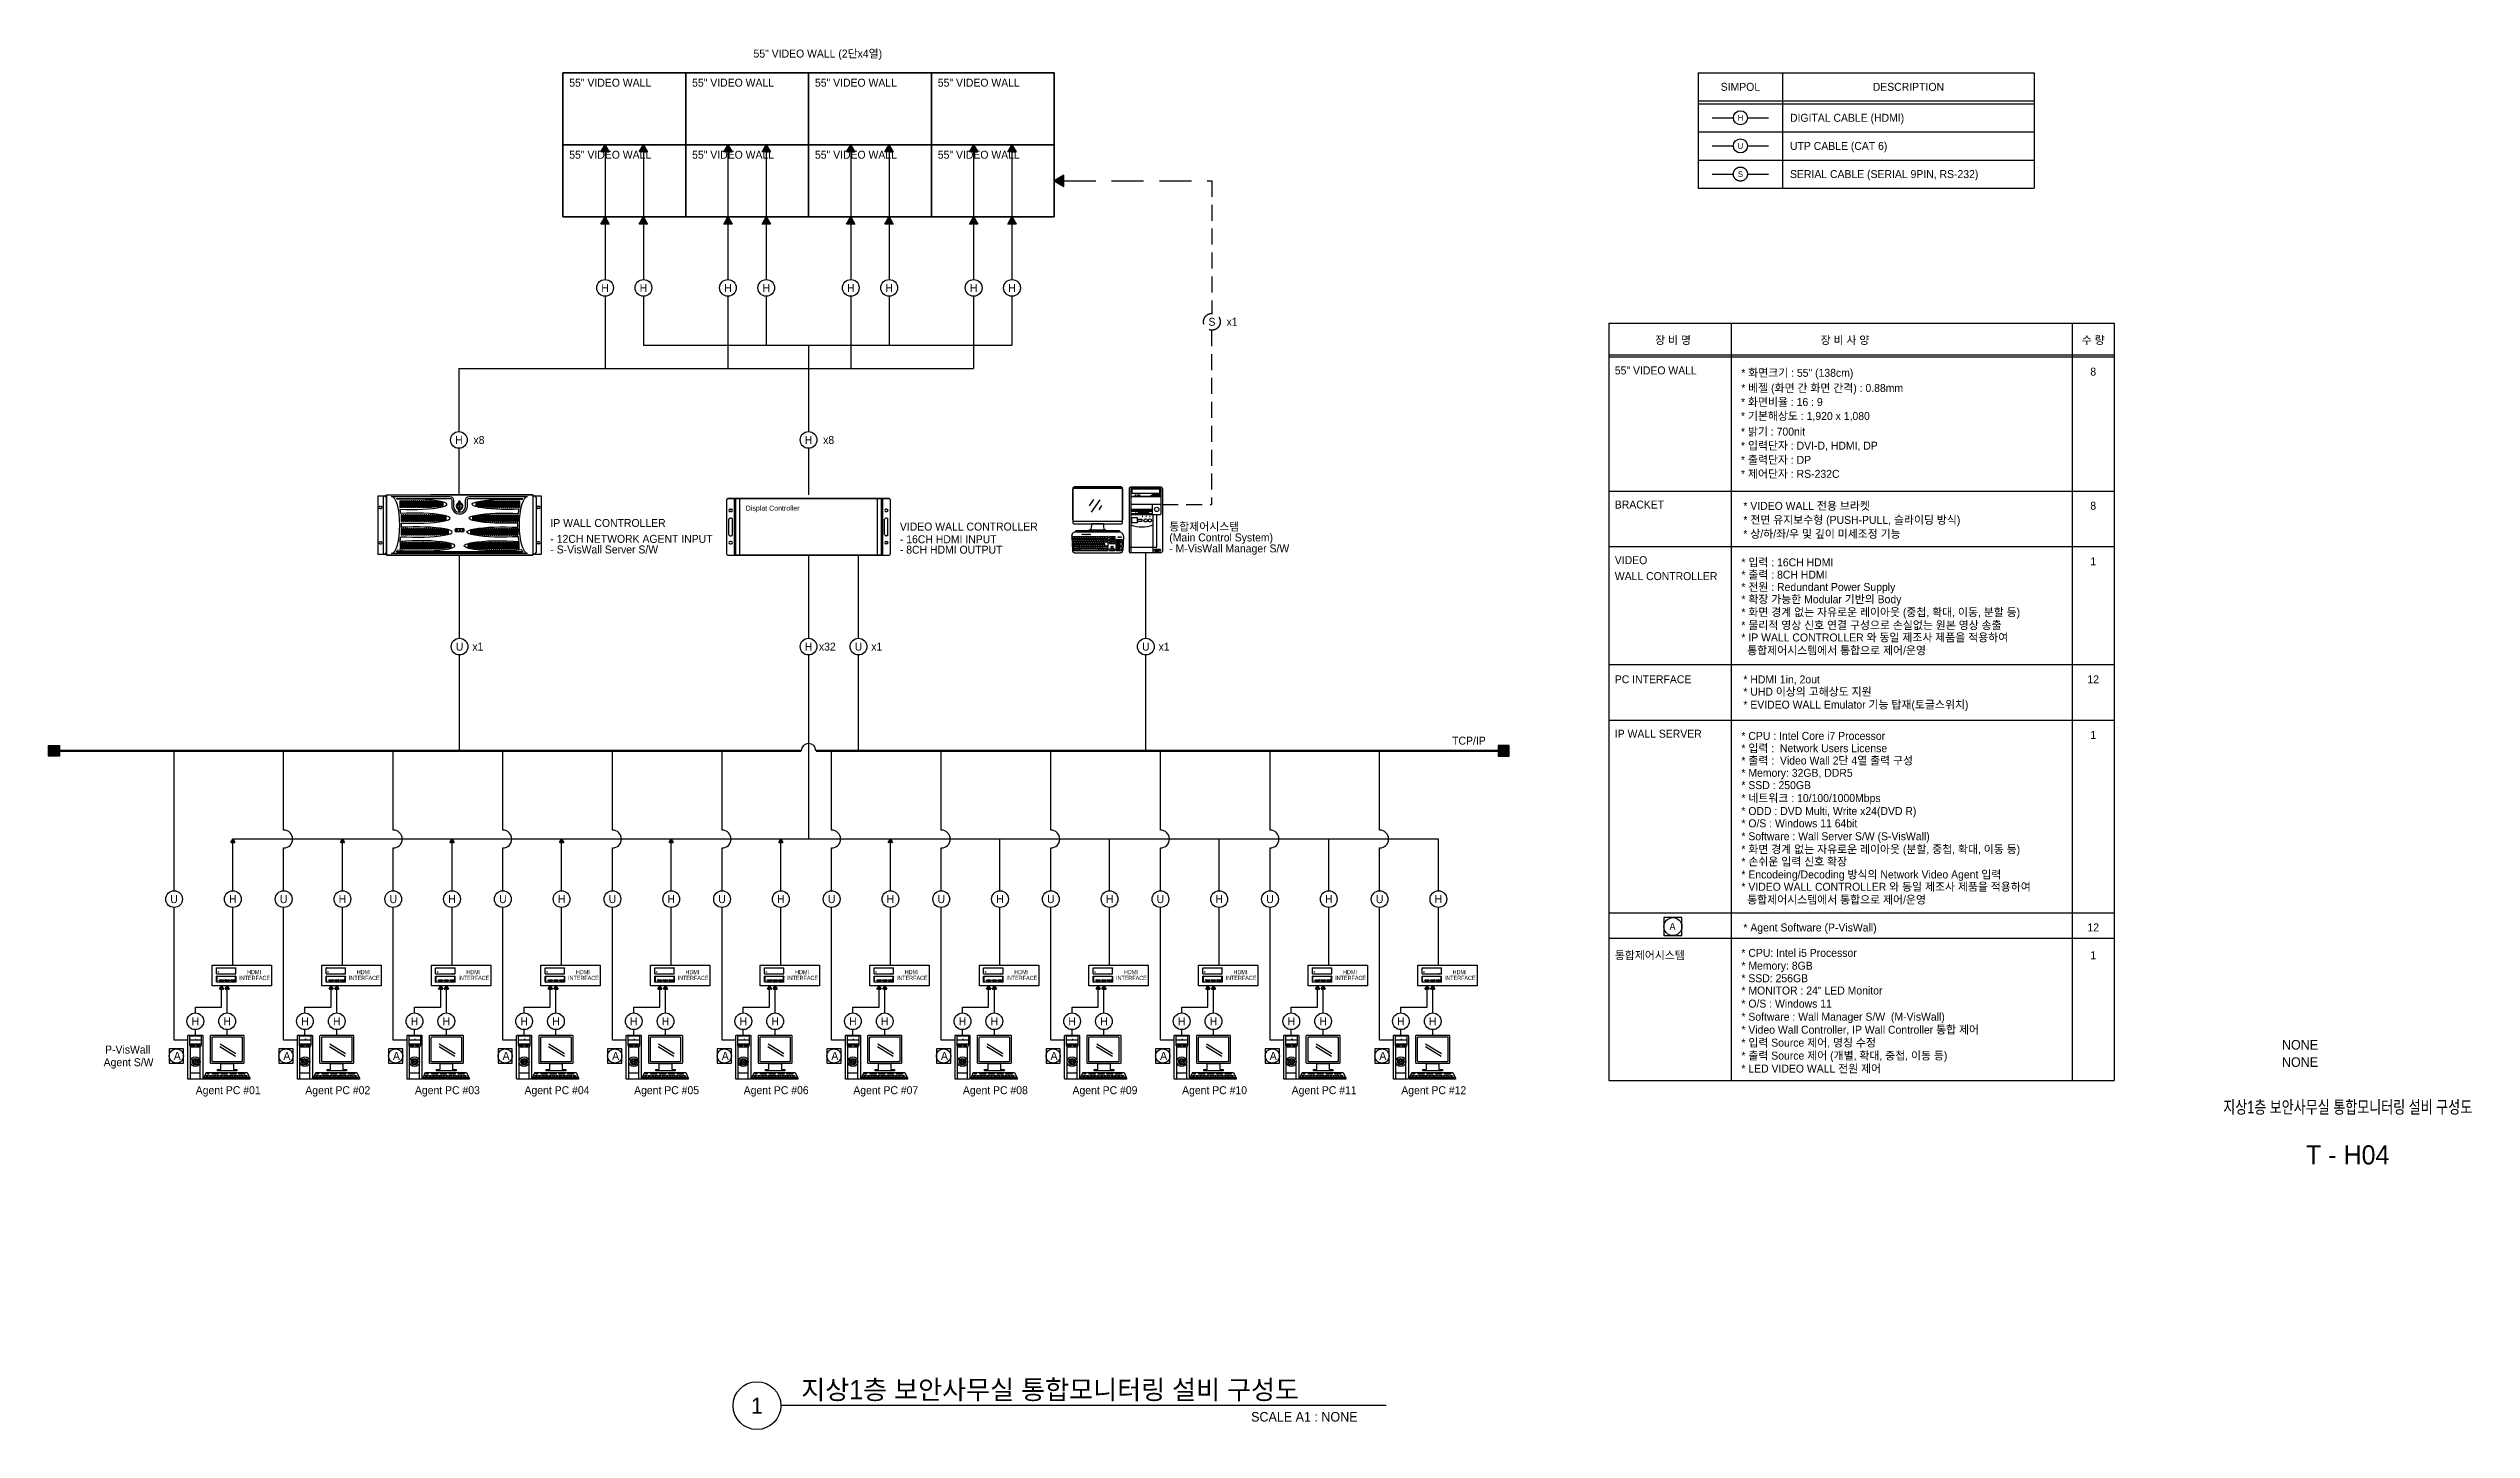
# Model space of a CAD drawing. Header units: millimetres. Extents: x 8133 to 62705, y 443 to 14530.
# Drawn here: x 51306 to 62705, y 443 to 6939 of the extents above; entities that cross this region are included whole.
import ezdxf
from ezdxf.enums import TextEntityAlignment as Align

# ---------------------------------------------------------------- set-up
doc = ezdxf.new("R2010")
doc.units = ezdxf.units.MM
doc.header["$LTSCALE"] = 300
doc.linetypes.add('HIDDEN2', pattern=[4.7625, 3.175, -1.5875])
doc.linetypes.add('HIDDENX2', pattern=[0.75, 0.5, -0.25])
for name, color, linetype in [('-----20 General Symbol', 3, 'Continuous'), ('-----29 Cable Schedule', 1, 'Continuous'), ('-----29 Indicator', 1, 'Continuous'), ('-----30 Text', 2, 'Continuous'), ('-----41 Drawing Title', 2, 'Continuous'), ('-----42 Drawing Number', 2, 'Continuous'), ('-----43 Drawing Scale', 3, 'Continuous'), ('3', 3, 'Continuous'), ('4', 4, 'Continuous'), ('6', 6, 'Continuous')]:
    doc.layers.add(name, color=color, linetype=linetype)
doc.styles.add('ELEC', font='')
doc.styles.get('ELEC').set_extended_font_data('Dotum')

msp = doc.modelspace()

# ---------------------------------------------------------------- texts
at = {"layer": '-----20 General Symbol', "style": 'ELEC'}
msp.add_text('55" VIDEO WALL (2단x4열)', height=37.5, dxfattribs=at).set_placement((54925.306, 6912.689), align=Align.MIDDLE)
for p in [(53755.977, 6778.447), (54333.913, 6778.447), (54911.85, 6778.447), (55489.787, 6778.447), (53755.977, 6439.58), (54333.913, 6439.58), (54911.85, 6439.58), (55489.787, 6439.58)]:
    msp.add_text('55" VIDEO WALL', height=37.5, dxfattribs=at).set_placement(p, align=Align.MIDDLE_LEFT)
at = {"layer": '-----30 Text', "ltscale": 0.5, "style": 'ELEC'}
for s, height, p in [('SIMPOL', 37.5, (59265.556, 6758.911)), ('DESCRIPTION', 37.5, (60055.794, 6758.911)), ('H', 27.581, (59265.556, 6613.285)), ('U', 27.581, (59265.556, 6480.898)), ('S', 27.581, (59265.556, 6348.511)), ('장 비 명', 37.5, (58948.538, 5567.603)), ('장 비 사 양', 37.5, (59757.353, 5567.603)), ('수 량', 37.5, (60925.302, 5567.603)), ('8', 37.5, (60925.302, 5419.253)), ('H', 37.5, (53236.818, 5097.771)), ('H', 37.5, (54881.671, 5097.771)), ('8', 37.5, (60925.302, 4788.289)), ('1', 37.5, (60925.302, 4526.636)), ('U', 37.5, (53240.017, 4125.536)), ('H', 37.5, (54881.671, 4125.536)), ('U', 37.5, (55116.711, 4125.536)), ('U', 37.5, (56468.364, 4125.536)), ('12', 37.5, (60925.302, 3971.84)), ('1', 37.5, (60925.302, 3710.187)), ('U', 37.5, (51896.885, 2937.772)), ('U', 37.5, (52412.46, 2937.772)), ('U', 37.5, (52928.035, 2937.772)), ('U', 37.5, (53443.61, 2937.772)), ('U', 37.5, (53959.185, 2937.772)), ('U', 37.5, (54474.76, 2937.772)), ('U', 37.5, (54990.335, 2937.772)), ('U', 37.5, (55505.91, 2937.772)), ('U', 37.5, (56021.485, 2937.772)), ('U', 37.5, (56537.06, 2937.772)), ('U', 37.5, (57052.635, 2937.772)), ('U', 37.5, (57568.21, 2937.772)), ('12', 37.5, (60925.302, 2804.653)), ('1', 37.5, (60925.302, 2673.826)), ('Agent PC #01', 37.5, (52151.625, 2038.893)), ('Agent PC #02', 37.5, (52667.2, 2038.893)), ('Agent PC #03', 37.5, (53182.775, 2038.893)), ('Agent PC #04', 37.5, (53698.35, 2038.893)), ('Agent PC #05', 37.5, (54213.925, 2038.893)), ('Agent PC #06', 37.5, (54729.499, 2038.893)), ('Agent PC #07', 37.5, (55245.074, 2038.893)), ('Agent PC #08', 37.5, (55760.649, 2038.893)), ('Agent PC #09', 37.5, (56276.224, 2038.893)), ('Agent PC #10', 37.5, (56791.799, 2038.893)), ('Agent PC #11', 37.5, (57307.374, 2038.893)), ('Agent PC #12', 37.5, (57822.949, 2038.893))]:
    msp.add_text(s, height=height, dxfattribs=at).set_placement(p, align=Align.MIDDLE_CENTER)
for s, height, p in [('DIGITAL CABLE (HDMI)', 37.5, (59498.83, 6613.285)), ('UTP CABLE (CAT 6)', 37.5, (59498.83, 6480.898)), ('SERIAL CABLE (SERIAL 9PIN, RS-232)', 37.5, (59498.83, 6348.511)), ('55" VIDEO WALL', 37.5, (58674.686, 5424.872)), ('x8', 37.5, (53305.505, 5097.771)), ('x8', 37.5, (54950.358, 5097.771)), ('BRACKET', 37.5, (58674.686, 4793.907)), ('IP WALL CONTROLLER', 37.5, (53667.093, 4707.193, 0.004)), ('VIDEO WALL CONTROLLER', 37.5, (55311.345, 4690.295, 0.004)), ('통합제어시스템', 37.5, (56578.655, 4690.079, 0.004)), ('- 12CH NETWORK AGENT INPUT', 37.5, (53667.093, 4632.578, 0.004)), ('- S-VisWall Server S/W', 37.5, (53667.093, 4582.59, 0.004)), ('- 16CH HDMI INPUT', 37.5, (55311.345, 4630.64, 0.004)), ('- 8CH HDMI OUTPUT', 37.5, (55311.345, 4581.499, 0.004)), ('- M-VisWall Manager S/W', 37.5, (56578.655, 4587.569, 0.004)), ('(Main Control System)', 37.5, (56578.655, 4639.159, 0.004)), ('VIDEO', 37.5, (58674.686, 4532.254)), ('WALL CONTROLLER', 37.5, (58674.686, 4457.254)), ('x1 ', 37.5, (53300.194, 4125.536)), ('x32', 37.5, (54930.363, 4125.536)), ('x1 ', 37.5, (55176.888, 4125.536)), ('x1', 37.5, (56528.541, 4125.536)), ('PC INTERFACE', 37.5, (58674.686, 3971.84)), ('IP WALL SERVER', 37.5, (58674.686, 3715.805)), ('A', 32.967, (58931.659, 2809.079, -0.005)), ('통합제어시스템', 37.5, (58674.686, 2673.826)), ('Agent S/W', 37.5, (51565.619, 2170.382)), ('A', 37.5, (51895.538, 2200.372, -0.004)), ('A', 37.5, (52411.113, 2200.372, -0.004)), ('A', 37.5, (52926.688, 2200.372, -0.004)), ('A', 37.5, (53442.263, 2200.372, -0.004)), ('A', 37.5, (53957.838, 2200.372, -0.004)), ('A', 37.5, (54473.413, 2200.372, -0.004)), ('A', 37.5, (54988.988, 2200.372, -0.004)), ('A', 37.5, (55504.563, 2200.372, -0.004)), ('A', 37.5, (56020.138, 2200.372, -0.004)), ('A', 37.5, (56535.713, 2200.372, -0.004)), ('A', 37.5, (57051.288, 2200.372, -0.004)), ('A', 37.5, (57566.863, 2200.372, -0.004))]:
    msp.add_text(s, height=height, dxfattribs=at).set_placement(p, align=Align.MIDDLE_LEFT)
at = {"layer": '-----30 Text', "linetype": 'ByBlock', "style": 'ELEC'}
for p in [(53924.587, 5813.12), (54104.945, 5813.12), (54502.524, 5813.12), (54682.882, 5813.12), (55080.461, 5813.12), (55260.819, 5813.12), (55658.397, 5813.12), (55838.755, 5813.12), (52173.293, 2937.772), (52688.867, 2937.772), (53204.442, 2937.772), (53720.017, 2937.772), (54235.592, 2937.772), (54751.167, 2937.772), (55266.742, 2937.772), (55782.317, 2937.772), (56297.892, 2937.772), (56813.467, 2937.772), (57329.042, 2937.772), (57844.617, 2937.772), (51996.949, 2363.028), (52146.695, 2363.028), (52512.524, 2363.028), (52662.27, 2363.028), (53028.099, 2363.028), (53177.845, 2363.028), (53543.674, 2363.028), (53693.42, 2363.028), (54059.249, 2363.028), (54208.995, 2363.028), (54574.824, 2363.028), (54724.57, 2363.028), (55090.399, 2363.028), (55240.145, 2363.028), (55605.974, 2363.028), (55755.72, 2363.028), (56121.549, 2363.028), (56271.295, 2363.028), (56637.124, 2363.028), (56786.87, 2363.028), (57152.699, 2363.028), (57302.445, 2363.028), (57668.274, 2363.028), (57818.02, 2363.028)]:
    msp.add_text('H', height=37.5, dxfattribs=at).set_placement(p, align=Align.MIDDLE_CENTER)
at = {"layer": '-----30 Text', "linetype": 'HIDDENX2', "ltscale": 0.5, "style": 'ELEC'}
msp.add_text('S', height=37.5, dxfattribs=at).set_placement((56779.386, 5653.675), align=Align.MIDDLE_CENTER)
msp.add_text('x1', height=37.5, dxfattribs=at).set_placement((56848.073, 5653.675), align=Align.MIDDLE_LEFT)
at = {"layer": '-----30 Text', "style": 'ELEC'}
for s, p in [('* 화면크기 : 55" (138cm)', (59269.438, 5394.759)), ('* 베젤 (화면 간 화면 간격) : 0.88mm', (59269.438, 5323.566)), ('* 화면비율 : 16 : 9', (59268.188, 5257.632)), ('* 기본해상도 : 1,920 x 1,080', (59268.188, 5191.699)), ('* 밝기 : 700nit', (59268.188, 5118.231)), ('* 입력단자 : DVI-D, HDMI, DP', (59268.188, 5052.298)), ('* 출력단자 : DP', (59268.188, 4985.54)), ('* 제어단자 : RS-232C', (59268.188, 4919.607)), ('* VIDEO WALL 전용 브라켓', (59279.434, 4769.055)), ('* 전면 유지보수형 (PUSH-PULL, 슬라이딩 방식)', (59279.434, 4703.122)), ('* 상/하/좌/우 및 깊이 미세조정 기능', (59279.434, 4637.189)), ('* 입력 : 16CH HDMI', (59270.171, 4503.305)), ('* 출력 : 8CH HDMI', (59270.171, 4445.371)), ('* 전원 : Redundant Power Supply', (59270.171, 4387.436)), ('* 확장 가능한 Modular 기반의 Body', (59270.171, 4329.578)), ('* 화면 경계 없는 자유로운 레이아웃 (중첩, 확대, 이동, 분할 등)', (59270.171, 4268.768)), ('* 물리적 영상 신호 연결 구성으로 손실없는 원본 영상 송출', (59270.171, 4207.735)), ('* IP WALL CONTROLLER 와 동일 제조사 제품을 적용하여', (59270.171, 4149.877)), ('  통합제어시스템에서 통합으로 제어/운영', (59270.171, 4089.067)), ('* HDMI 1in, 2out', (59279.434, 3952.606)), ('* UHD 이상의 고해상도 지원', (59279.434, 3894.749)), ('* EVIDEO WALL Emulator 기능 탑재(토글스위치)', (59279.434, 3833.939)), ('* CPU : Intel Core i7 Processor', (59270.171, 3686.856)), ('* 입력 :  Network Users License', (59270.171, 3628.922)), ('* 출력 :  Video Wall 2단 4열 출력 구성', (59270.171, 3570.987)), ('* Memory: 32GB, DDR5', (59270.171, 3513.052)), ('* SSD : 250GB', (59270.171, 3455.195)), ('* 네트워크 : 10/100/1000Mbps', (59270.171, 3394.385)), ('* ODD : DVD Multi, Write x24(DVD R)', (59270.171, 3333.351)), ('* O/S : Windows 11 64bit', (59270.171, 3275.494)), ('* Software : Wall Server S/W (S-VisWall)', (59270.171, 3214.684)), ('* 화면 경계 없는 자유로운 레이아웃 (분할, 중첩, 확대, 이동 등)', (59270.171, 3153.65)), ('* 손쉬운 입력 신호 확장', (59270.171, 3095.793)), ('* Encodeing/Decoding 방식의 Network Video Agent 입력', (59270.171, 3034.983)), ('* VIDEO WALL CONTROLLER 와 동일 제조사 제품을 적용하여', (59270.171, 2977.125)), ('  통합제어시스템에서 통합으로 제어/운영', (59270.171, 2916.315)), ('* Agent Software (P-VisWall)', (59279.434, 2785.419)), ('* CPU: Intel i5 Processor', (59270.16, 2666.053)), ('* Memory: 8GB', (59270.171, 2605.953)), ('* SSD: 256GB ', (59270.171, 2546.798)), ('* MONITOR : 24" LED Monitor', (59270.171, 2488.941)), ('* O/S : Windows 11 ', (59270.171, 2427.37)), ('* Software : Wall Manager S/W  (M-VisWall)', (59270.171, 2365.8)), ('* Video Wall Controller, IP Wall Controller 통합 제어', (59270.171, 2304.69)), ('* 입력 Source 제어, 명칭 수정', (59270.171, 2243.73)), ('* 출력 Source 제어 (개별, 확대, 중첩, 이동 등)', (59270.171, 2182.769)), ('* LED VIDEO WALL 전원 제어', (59270.171, 2121.666))]:
    msp.add_text(s, height=37.5, dxfattribs=at).set_placement(p)
at = {"layer": '-----30 Text', "ltscale": 0.5, "style": 'ELEC'}
msp.add_text('TCP/IP', height=37.5, dxfattribs=at).set_placement((57988.475, 3664.404), align=Align.CENTER)
at = {"layer": '-----30 Text', "ltscale": 0.5, "style": 'ELEC', "width": 0.8}
for s, p in [('INTERFACE', (52275.953, 2566.976)), ('HDMI', (52273.211, 2594.626)), ('INTERFACE', (52791.528, 2566.976)), ('HDMI', (52788.786, 2594.626)), ('INTERFACE', (53307.103, 2566.976)), ('HDMI', (53304.361, 2594.626)), ('INTERFACE', (53822.678, 2566.976)), ('HDMI', (53819.936, 2594.626)), ('INTERFACE', (54338.253, 2566.976)), ('HDMI', (54335.511, 2594.626)), ('INTERFACE', (54853.828, 2566.976)), ('HDMI', (54851.086, 2594.626)), ('INTERFACE', (55369.403, 2566.976)), ('HDMI', (55366.661, 2594.626)), ('INTERFACE', (55884.978, 2566.976)), ('HDMI', (55882.235, 2594.626)), ('INTERFACE', (56400.552, 2566.976)), ('HDMI', (56397.81, 2594.626)), ('INTERFACE', (56916.127, 2566.976)), ('HDMI', (56913.385, 2594.626)), ('INTERFACE', (57431.702, 2566.976)), ('HDMI', (57428.96, 2594.626)), ('INTERFACE', (57947.277, 2566.976)), ('HDMI', (57944.535, 2594.626))]:
    msp.add_text(s, height=20, dxfattribs=at).set_placement(p, align=Align.MIDDLE_CENTER)
at = {"layer": '-----30 Text', "ltscale": 0.5, "style": 'ELEC'}
msp.add_text('P-VisWall', height=37.5, dxfattribs=at).set_placement((51784.988, 2229.983), align=Align.MIDDLE_RIGHT)
at = {"layer": '-----41 Drawing Title', "style": 'ELEC', "width": 0.75}
msp.add_text('지상1층 보안사무실 통합모니터링 설비 구성도', height=60, dxfattribs=at).set_placement((62122.5, 1959.5), align=Align.MIDDLE_CENTER)
at = {"layer": '-----41 Drawing Title', "color": 2, "style": 'ELEC'}
msp.add_text('지상1층 보안사무실 통합모니터링 설비 구성도', height=90, dxfattribs=at).set_placement((54847.265, 585))
at = {"layer": '-----41 Drawing Title', "color": 7, "style": 'ELEC'}
msp.add_text('1', height=75, dxfattribs=at).set_placement((54638.907, 555), align=Align.MIDDLE)
at = {"layer": '-----41 Drawing Title', "style": 'ELEC'}
msp.add_text('SCALE A1 : NONE', height=45, dxfattribs=at).set_placement((57464.361, 480), align=Align.RIGHT)
at = {"layer": '-----42 Drawing Number', "style": 'ELEC'}
msp.add_text('T - H04', height=90, dxfattribs=at).set_placement((62122.5, 1734.5), align=Align.MIDDLE_CENTER)
at = {"layer": '-----43 Drawing Scale', "style": 'ELEC'}
for p in [(61813.012, 2230), (61813.012, 2148.5)]:
    msp.add_text('NONE', height=45, dxfattribs=at).set_placement(p)

# ---------------------------------------------------------------- blocks, each defined once
blk = doc.blocks.new('MCS')
for p, q in [((41207, 9954), (41128, 9836)), ((41327, 9951), (41167, 9721)), ((41875, 10162), (41875, 8986)), ((42469, 10186), (41899, 10186)), ((41905, 10150), (41905, 9682)), ((42463, 10009), (41905, 10009)), ((42463, 10006), (41905, 10006)), ((42451, 10162), (41911, 10162)), ((42439, 10150), (41923, 10150)), ((41923, 10150), (41923, 10066)), ((42439, 10066), (41923, 10066)), ((42308, 10047), (42308, 10023)), ((42439, 10150), (42439, 10066)), ((42444, 10047), (42444, 10023)), ((42463, 10150), (42463, 9682)), ((42493, 10162), (42493, 8986)), ((41358, 9842), (41308, 9763)), ((42463, 9862), (41905, 9862)), ((42305, 9769), (41905, 9769)), ((42305, 9766), (41905, 9766)), ((42305, 9685), (41905, 9685)), ((42305, 9682), (41905, 9682)), ((41907, 9671), (41907, 8962)), ((42451, 9670), (41911, 9670)), ((42287, 9744), (41923, 9744)), ((41923, 9744), (41923, 9728)), ((42287, 9728), (41923, 9728)), ((42167, 9756), (42042, 9756)), ((42042, 9756), (42042, 9744)), ((42042, 9728), (42042, 9704)), ((42167, 9704), (42042, 9704)), ((42167, 9756), (42167, 9744)), ((42167, 9728), (42167, 9704)), ((42287, 9744), (42287, 9728)), ((42305, 9862), (42305, 9682)), ((42313, 9670), (42313, 8962)), ((42385, 9670), (42385, 9070)), ((40800, 9266), (40814, 9002)), ((40820, 9260), (40821, 9237)), ((40824, 9265), (41476, 9265)), ((40824, 9205), (40826, 9183)), ((40825, 9233), (41476, 9233)), ((40827, 9162), (40828, 9139)), ((40829, 9210), (41476, 9210)), ((40829, 9118), (40830, 9095)), ((40830, 9178), (41476, 9178)), ((40831, 9166), (41476, 9166)), ((40832, 9074), (40833, 9051)), ((40833, 9135), (41421, 9135)), ((40834, 9122), (41421, 9122)), ((40835, 9091), (41476, 9091)), ((40836, 9079), (41476, 9079)), ((40837, 9047), (41476, 9047)), ((40857, 9233), (40857, 9265)), ((40857, 9091), (40857, 9122)), ((40872, 9178), (40872, 9210)), ((40879, 9377), (41687, 9377)), ((40879, 9377), (40879, 9349)), ((40879, 9349), (41687, 9349)), ((40884, 9135), (40884, 9166)), ((40901, 9233), (40901, 9265)), ((40901, 9091), (40901, 9122)), ((40901, 9047), (40901, 9079)), ((40916, 9178), (40916, 9210)), ((40927, 9135), (40927, 9166)), ((40944, 9233), (40944, 9265)), ((40944, 9091), (40944, 9122)), ((40944, 9047), (40944, 9079)), ((40960, 9178), (40960, 9210)), ((40970, 9135), (40970, 9166)), ((40987, 9233), (40987, 9265)), ((40987, 9091), (40987, 9122)), ((40987, 9047), (40987, 9079)), ((41003, 9178), (41003, 9210)), ((41014, 9135), (41014, 9166)), ((41031, 9233), (41031, 9265)), ((41031, 9091), (41031, 9122)), ((41031, 9047), (41031, 9079)), ((41046, 9178), (41046, 9210)), ((41057, 9135), (41057, 9166)), ((41074, 9233), (41074, 9265)), ((41074, 9091), (41074, 9122)), ((41074, 9047), (41074, 9079)), ((41090, 9178), (41090, 9210)), ((41100, 9135), (41100, 9166)), ((41117, 9233), (41117, 9265)), ((41117, 9091), (41117, 9122)), ((41117, 9047), (41117, 9079)), ((41133, 9178), (41133, 9210)), ((41144, 9135), (41144, 9166)), ((41161, 9233), (41161, 9265)), ((41161, 9091), (41161, 9122)), ((41161, 9047), (41161, 9079)), ((41176, 9178), (41176, 9210)), ((41187, 9135), (41187, 9166)), ((41204, 9233), (41204, 9265)), ((41204, 9091), (41204, 9122)), ((41204, 9047), (41204, 9079)), ((41220, 9178), (41220, 9210)), ((41230, 9135), (41230, 9166)), ((41247, 9233), (41247, 9265)), ((41247, 9091), (41247, 9122)), ((41247, 9047), (41247, 9079)), ((41263, 9178), (41263, 9210)), ((41274, 9135), (41274, 9166)), ((41291, 9233), (41291, 9265)), ((41291, 9091), (41291, 9122)), ((41291, 9047), (41291, 9079)), ((41306, 9178), (41306, 9210)), ((41317, 9135), (41317, 9166)), ((41334, 9233), (41334, 9265)), ((41334, 9091), (41334, 9122)), ((41334, 9047), (41334, 9079)), ((41350, 9178), (41350, 9210)), ((41360, 9135), (41360, 9166)), ((41377, 9233), (41377, 9265)), ((41377, 9091), (41377, 9122)), ((41377, 9047), (41377, 9079)), ((41393, 9178), (41393, 9210)), ((41398, 9135), (41398, 9166)), ((41421, 9233), (41421, 9265)), ((41421, 9091), (41421, 9135)), ((41436, 9178), (41436, 9210)), ((41480, 9238), (41480, 9260)), ((41480, 9183), (41480, 9206)), ((41480, 9095), (41480, 9162)), ((41480, 9051), (41480, 9074)), ((41503, 9238), (41503, 9260)), ((41503, 9183), (41503, 9206)), ((41503, 9139), (41503, 9162)), ((41508, 9265), (41605, 9265)), ((41508, 9233), (41605, 9233)), ((41508, 9210), (41605, 9210)), ((41508, 9178), (41605, 9178)), ((41508, 9166), (41605, 9166)), ((41508, 9135), (41605, 9135)), ((41539, 9233), (41539, 9265)), ((41539, 9178), (41539, 9210)), ((41539, 9135), (41539, 9166)), ((41539, 9051), (41539, 9074)), ((41543, 9079), (41570, 9079)), ((41543, 9047), (41570, 9047)), ((41574, 9233), (41574, 9265)), ((41574, 9178), (41574, 9210)), ((41574, 9135), (41574, 9166)), ((41574, 9051), (41574, 9074)), ((41610, 9238), (41610, 9260)), ((41610, 9183), (41610, 9206)), ((41610, 9139), (41610, 9162)), ((41633, 9183), (41633, 9206)), ((41633, 9139), (41633, 9162)), ((41633, 9095), (41633, 9118)), ((41633, 9051), (41633, 9074)), ((41637, 9210), (41737, 9210)), ((41637, 9178), (41736, 9178)), ((41637, 9166), (41735, 9166)), ((41637, 9135), (41706, 9135)), ((41637, 9122), (41706, 9122)), ((41637, 9091), (41731, 9091)), ((41637, 9079), (41730, 9079)), ((41637, 9047), (41706, 9047)), ((41657, 9178), (41657, 9210)), ((41657, 9135), (41657, 9166)), ((41657, 9091), (41657, 9122)), ((41657, 9047), (41657, 9079)), ((41682, 9178), (41682, 9210)), ((41682, 9135), (41682, 9166)), ((41682, 9091), (41682, 9122)), ((41682, 9047), (41682, 9079)), ((41687, 9377), (41687, 9349)), ((41706, 9178), (41706, 9210)), ((41706, 9091), (41706, 9166)), ((41706, 9003), (41706, 9079)), ((41734, 9074), (41731, 9007)), ((41739, 9162), (41735, 9095)), ((41741, 9205), (41740, 9183)), ((41766, 9266), (41752, 9002)), ((42373, 9058), (41875, 9058)), ((40834, 9030), (40835, 9007)), ((40838, 9035), (41476, 9035)), ((40840, 9003), (41476, 9003)), ((40854, 8962), (41712, 8962)), ((40873, 9003), (40873, 9035)), ((40917, 9003), (40917, 9035)), ((40961, 9003), (40961, 9035)), ((41307, 9003), (41307, 9035)), ((41351, 9003), (41351, 9035)), ((41394, 9003), (41394, 9035)), ((41437, 9003), (41437, 9035)), ((41480, 9008), (41480, 9030)), ((41503, 9008), (41503, 9030)), ((41508, 9035), (41605, 9035)), ((41508, 9003), (41605, 9003)), ((41539, 9003), (41539, 9035)), ((41574, 9003), (41574, 9035)), ((41610, 9008), (41610, 9030)), ((41633, 9008), (41633, 9030)), ((41637, 9035), (41706, 9035)), ((41637, 9003), (41726, 9003)), ((41657, 9003), (41657, 9035)), ((41682, 9003), (41682, 9035)), ((42469, 8962), (41899, 8962))]:
    blk.add_line(p, q)
for points in [[(41721, 10189), (40850, 10189, 0.414214), (40819, 10159), (40819, 9530, 0.414214), (40850, 9499), (41721, 9499, 0.414214), (41751, 9530), (41751, 10159, 0.414214)], [(41714, 10182, -0.414214), (41746, 10150), (41746, 9575, -0.414214), (41714, 9543), (40857, 9543, -0.414214), (40824, 9575), (40824, 10150, -0.414214), (40857, 10182)], [(41714, 10182), (40857, 10182, 0.267396), (40829, 10166), (41741, 10166, 0.267396)], [(41395, 9499), (41171, 9499, -0.062381), (41151, 9383), (41415, 9383, -0.062381)]]:
    blk.add_lwpolyline(points, format="xyb", close=True)
for points in [[(42027, 10044), (42074, 10044), (42074, 10034), (42027, 10034)], [(42284, 10034), (42295, 10034), (42295, 10032), (42284, 10032)], [(42316, 10042), (42366, 10042), (42366, 10028), (42316, 10028)], [(42437, 10042), (42387, 10042), (42387, 10028), (42437, 10028)], [(41926, 9616), (42025, 9616), (42025, 9518), (41926, 9518)], [(41991, 9708), (42003, 9708), (42003, 9705), (41991, 9705)], [(42034, 9586), (42109, 9586), (42109, 9545), (42034, 9545)], [(42117, 9640), (42129, 9640), (42129, 9637), (42117, 9637)], [(42181, 9717), (42231, 9717), (42231, 9703), (42181, 9703)], [(42183, 9640), (42195, 9640), (42195, 9637), (42183, 9637)], [(42254, 9640), (42266, 9640), (42266, 9637), (42254, 9637)], [(41445, 9383), (41121, 9383), (41121, 9377), (41445, 9377)], [(42347, 9030), (42459, 9030), (42459, 9021), (42347, 9021)], [(42347, 9001), (42459, 9001), (42459, 8992), (42347, 8992)]]:
    blk.add_lwpolyline(points, close=True)
for centre, radius in [((41285, 10174), 3.89), ((41991, 10038), 5.6), ((42180, 9564), 32), ((42260, 9564), 32), ((42387, 9769), 40.8), ((41001, 9303), 5.28), ((41024, 9303), 5.28), ((41047, 9303), 5.28), ((41070, 9303), 5.28), ((41093, 9303), 5.28), ((41116, 9303), 5.28), ((41139, 9303), 5.28), ((41672, 9251), 5.28), ((41695, 9251), 5.28), ((41718, 9251), 5.28)]:
    blk.add_circle(centre, radius)
for centre, radius, start, end in [((41899, 10162), 24, 90, 180), ((41912, 10154), 8.16, 98.131, 208.7389), ((42376, 9665), 388, 79.908, 100.092), ((42376, 10405), 388, 259.908, 280.092), ((42451, 10150), 12, 0, 90), ((42469, 10162), 24, 0, 90), ((41912, 9678), 8.16, 151.2611, 261.869), ((42451, 9682), 12, 270, 0), ((40879, 9270), 79.2, 90, 183.0941), ((40824, 9260), 4.49, 90, 183.0941), ((40825, 9238), 4.49, 183.0941, 270), ((40829, 9206), 4.49, 90, 183.0941), ((40830, 9183), 4.49, 183.0941, 270), ((40831, 9162), 4.49, 90, 183.0941), ((40833, 9139), 4.49, 183.0941, 270), ((40834, 9118), 4.49, 90, 183.0941), ((40835, 9095), 4.49, 183.0941, 270), ((40836, 9074), 4.49, 90, 183.0941), ((40837, 9051), 4.49, 183.0941, 270), ((41476, 9260), 4.49, 360, 90), ((41476, 9238), 4.49, 270, 360), ((41476, 9206), 4.49, 360, 90), ((41476, 9183), 4.49, 270, 360), ((41476, 9162), 4.49, 360, 90), ((41476, 9095), 4.49, 270, 360), ((41476, 9074), 4.49, 360, 90), ((41476, 9051), 4.49, 270, 360), ((41508, 9260), 4.49, 90, 180), ((41508, 9238), 4.49, 180, 270), ((41508, 9206), 4.49, 90, 180), ((41508, 9183), 4.49, 180, 270), ((41508, 9162), 4.49, 90, 180), ((41508, 9139), 4.49, 180, 270), ((41543, 9074), 4.49, 90, 180), ((41543, 9051), 4.49, 180, 270), ((41570, 9074), 4.49, 360, 90), ((41570, 9051), 4.49, 270, 360), ((41605, 9260), 4.49, 360, 90), ((41605, 9238), 4.49, 270, 360), ((41605, 9206), 4.49, 360, 90), ((41605, 9183), 4.49, 270, 360), ((41605, 9162), 4.49, 360, 90), ((41605, 9139), 4.49, 270, 360), ((41637, 9206), 4.49, 90, 180), ((41637, 9183), 4.49, 180, 270), ((41637, 9162), 4.49, 90, 180), ((41637, 9139), 4.49, 180, 270), ((41637, 9118), 4.49, 90, 180), ((41637, 9095), 4.49, 180, 270), ((41637, 9074), 4.49, 90, 180), ((41637, 9051), 4.49, 180, 270), ((41687, 9270), 79.2, 356.9059, 90), ((41730, 9074), 4.49, 356.9059, 90), ((41731, 9095), 4.49, 270, 356.9059), ((41735, 9162), 4.49, 356.9059, 90), ((41736, 9183), 4.49, 270, 356.9059), ((41737, 9206), 4.49, 356.9059, 90), ((42110, 10034), 591, 249.903, 290.097), ((42373, 9070), 12, 270, 0), ((40854, 9002), 39.6, 180, 270), ((40838, 9030), 4.49, 90, 183.0941), ((40840, 9008), 4.49, 183.0941, 270), ((41476, 9030), 4.49, 360, 90), ((41476, 9008), 4.49, 270, 360), ((41508, 9030), 4.49, 90, 180), ((41508, 9008), 4.49, 180, 270), ((41605, 9030), 4.49, 360, 90), ((41605, 9008), 4.49, 270, 360), ((41637, 9030), 4.49, 90, 180), ((41637, 9008), 4.49, 180, 270), ((41712, 9002), 39.6, 270, 0), ((41726, 9008), 4.49, 270, 356.9059), ((41899, 8986), 24, 180, 270), ((42395, 9077), 66.1, 238.7292, 301.2708), ((42395, 9048), 66.1, 238.7292, 301.2708), ((42469, 8986), 24, 270, 0)]:
    blk.add_arc(centre, radius, start, end)
blk = doc.blocks.new('IP Wall')
at = {"color": 0}
for p, q in [((8658, 31664), (8658, 31493)), ((8658, 31664), (8683, 31664)), ((8673, 31659), (8673, 31498)), ((8683, 31667), (9113, 31667)), ((8683, 31667), (8683, 31490)), ((9113, 31667), (8813, 31667)), ((8896, 31641.8), (8896, 31648.9)), ((8897, 31635.8), (8897, 31637.9)), ((8899, 31635.8), (8899, 31637.9)), ((8900, 31641.8), (8900, 31648.9)), ((9113, 31667), (9113, 31490)), ((9113, 31664), (9138, 31664)), ((9123, 31659), (9123, 31498)), ((9138, 31664), (9138, 31493)), ((8664, 31633.5), (8667.6, 31633.5)), ((8664, 31627.5), (8667.6, 31627.5)), ((8896, 31619.1), (8896, 31626.3)), ((8897, 31630.1), (8897, 31632.3)), ((8899, 31630.1), (8899, 31632.3)), ((8900, 31619.1), (8900, 31626.3)), ((9132, 31633.5), (9128.4, 31633.5)), ((9132, 31627.5), (9128.4, 31627.5)), ((8664, 31529.5), (8667.6, 31529.5)), ((8664, 31523.5), (8667.6, 31523.5)), ((9132, 31529.5), (9128.4, 31529.5)), ((9132, 31523.5), (9128.4, 31523.5)), ((8658, 31493), (8683, 31493)), ((8683, 31490), (9113, 31490)), ((9113, 31493), (9138, 31493))]:
    blk.add_line(p, q, dxfattribs=at)
blk.add_lwpolyline([(8683, 31667), (9113, 31667), (9113, 31490), (8683, 31490)], close=True, dxfattribs=at)
for points in [[(8698, 31662), (8870.1, 31662, -0.414214), (8880.1, 31652), (8880.1, 31634)], [(8712.3, 31657), (8870.1, 31657, -0.414214), (8875.1, 31652), (8875.1, 31634)], [(8915.9, 31634), (8915.9, 31652, -0.414214), (8925.9, 31662), (9098, 31662)], [(8920.9, 31634), (8920.9, 31652, -0.414214), (8925.9, 31657), (9083.7, 31657)]]:
    blk.add_lwpolyline(points, format="xyb", dxfattribs=at)
for points in [[(8721.9, 31649.1), (8721.9, 31630.5)], [(8724.8, 31630.5), (8724.8, 31649.1)], [(8727.6, 31649.1), (8727.6, 31630.5)], [(8730.4, 31630.5), (8730.4, 31649.1)], [(8733.3, 31649.1), (8733.3, 31630.5)], [(8736.1, 31630.5), (8736.1, 31649.1)], [(8738.9, 31649.1), (8738.9, 31630.5)], [(8741.7, 31630.5), (8741.7, 31649.1)], [(8744.6, 31649.1), (8744.6, 31630.5)], [(8747.4, 31630.5), (8747.4, 31649.1)], [(8750.2, 31649.1), (8750.2, 31630.5)], [(8753.1, 31630.5), (8753.1, 31649.1)], [(8755.9, 31649.1), (8755.9, 31630.5)], [(8758.7, 31630.5), (8758.7, 31649.1)], [(8761.6, 31649.1), (8761.6, 31630.5)], [(8764.4, 31630.5), (8764.4, 31649.1)], [(8767.2, 31649.1), (8767.2, 31630.5)], [(8770.1, 31630.5), (8770.1, 31649.1)], [(8772.9, 31649.1), (8772.9, 31630.5)], [(8775.7, 31630.5), (8775.7, 31649.1)], [(8778.6, 31649.1), (8778.6, 31630.5)], [(8781.4, 31630.5), (8781.4, 31649.1)], [(8784.2, 31649.1), (8784.2, 31630.5)], [(8787, 31630.5), (8787, 31649.1)], [(8789.9, 31649.1), (8789.9, 31630.5)], [(8792.7, 31630.5), (8792.7, 31649.1)], [(8795.5, 31649.1), (8795.5, 31630.5)], [(8798.4, 31630.5), (8798.4, 31649.1)], [(8801.2, 31649.1), (8801.2, 31630.5)], [(8804, 31630.5), (8804, 31649.1)], [(8806.9, 31649.1), (8806.9, 31630.5)], [(8809.7, 31630.5), (8809.7, 31649.1)], [(8812.5, 31649.1), (8812.5, 31630.5)], [(8815.3, 31630.5), (8815.3, 31649.1)], [(8818.2, 31648.1), (8818.2, 31631.5)], [(8821, 31631.5), (8821, 31648.1)], [(8823.9, 31648.1), (8823.9, 31631.5)], [(8826.7, 31631.5), (8826.7, 31648.1)], [(8829.5, 31647.1), (8829.5, 31632.5)], [(8832.3, 31632.5), (8832.3, 31647.1)], [(8835.2, 31647.1), (8835.2, 31632.5)], [(8838, 31632.5), (8838, 31647.1)], [(8840.8, 31646.1), (8840.8, 31633.5)], [(8843.7, 31633.5), (8843.7, 31646.1)], [(8846.5, 31645.1), (8846.5, 31634.5)], [(8849.3, 31634.5), (8849.3, 31645.1)], [(8946.7, 31634.5), (8946.7, 31645.1)], [(8949.5, 31645.1), (8949.5, 31634.5)], [(8952.2, 31645.1), (8952.2, 31630.5)], [(8952.3, 31633.5), (8952.3, 31646.1)], [(8955, 31630.5), (8955, 31645.1)], [(8955.2, 31646.1), (8955.2, 31633.5)], [(8957.9, 31647.1), (8957.9, 31630.5)], [(8958, 31632.5), (8958, 31647.1)], [(8960.7, 31630.5), (8960.7, 31647.1)], [(8960.8, 31647.1), (8960.8, 31632.5)], [(8963.7, 31632.5), (8963.7, 31647.1)], [(8966.5, 31647.1), (8966.5, 31632.5)], [(8969.3, 31631.5), (8969.3, 31648.1)], [(8972.1, 31648.1), (8972.1, 31631.5)], [(8975, 31631.5), (8975, 31648.1)], [(8977.8, 31648.1), (8977.8, 31631.5)], [(8980.7, 31630.5), (8980.7, 31649.1)], [(8983.5, 31649.1), (8983.5, 31630.5)], [(8986.3, 31630.5), (8986.3, 31649.1)], [(8989.1, 31649.1), (8989.1, 31630.5)], [(8992, 31630.5), (8992, 31649.1)], [(8994.8, 31649.1), (8994.8, 31630.5)], [(8997.6, 31630.5), (8997.6, 31649.1)], [(9000.5, 31649.1), (9000.5, 31630.5)], [(9003.3, 31630.5), (9003.3, 31649.1)], [(9006.1, 31649.1), (9006.1, 31630.5)], [(9009, 31630.5), (9009, 31649.1)], [(9011.8, 31649.1), (9011.8, 31630.5)], [(9014.6, 31630.5), (9014.6, 31649.1)], [(9017.4, 31649.1), (9017.4, 31630.5)], [(9020.3, 31630.5), (9020.3, 31649.1)], [(9023.1, 31649.1), (9023.1, 31630.5)], [(9025.9, 31630.5), (9025.9, 31649.1)], [(9028.8, 31649.1), (9028.8, 31630.5)], [(9031.6, 31630.5), (9031.6, 31649.1)], [(9034.4, 31649.1), (9034.4, 31630.5)], [(9037.3, 31630.5), (9037.3, 31649.1)], [(9040.1, 31649.1), (9040.1, 31630.5)], [(9042.9, 31630.5), (9042.9, 31649.1)], [(9045.8, 31649.1), (9045.8, 31630.5)], [(9048.6, 31630.5), (9048.6, 31649.1)], [(9051.4, 31649.1), (9051.4, 31630.5)], [(9054.3, 31630.5), (9054.3, 31649.1)], [(9057.1, 31649.1), (9057.1, 31630.5)], [(9059.9, 31630.5), (9059.9, 31649.1)], [(9062.7, 31649.1), (9062.7, 31630.5)], [(9065.6, 31630.5), (9065.6, 31649.1)], [(9068.4, 31649.1), (9068.4, 31630.5)], [(9071.2, 31630.5), (9071.2, 31649.1)], [(9074.1, 31649.1), (9074.1, 31630.5)], [(8725.9, 31608), (8725.9, 31589.4)], [(8726.4, 31567.8), (8726.4, 31549.2)], [(8728.8, 31589.4), (8728.8, 31608)], [(8729.2, 31549.2), (8729.2, 31567.8)], [(8731.6, 31608), (8731.6, 31589.4)], [(8732, 31567.8), (8732, 31549.2)], [(8734.4, 31589.4), (8734.4, 31608)], [(8734.8, 31549.2), (8734.8, 31567.8)], [(8737.3, 31608), (8737.3, 31589.4)], [(8737.7, 31567.8), (8737.7, 31549.2)], [(8740.1, 31589.4), (8740.1, 31608)], [(8740.5, 31549.2), (8740.5, 31567.8)], [(8742.9, 31608), (8742.9, 31589.4)], [(8743.3, 31567.8), (8743.3, 31549.2)], [(8745.7, 31589.4), (8745.7, 31608)], [(8746.2, 31549.2), (8746.2, 31567.8)], [(8748.6, 31608), (8748.6, 31589.4)], [(8749, 31567.8), (8749, 31549.2)], [(8751.4, 31589.4), (8751.4, 31608)], [(8751.8, 31549.2), (8751.8, 31567.8)], [(8754.2, 31608), (8754.2, 31589.4)], [(8754.7, 31567.8), (8754.7, 31549.2)], [(8757.1, 31589.4), (8757.1, 31608)], [(8757.5, 31549.2), (8757.5, 31567.8)], [(8759.9, 31608), (8759.9, 31589.4)], [(8760.3, 31567.8), (8760.3, 31549.2)], [(8762.7, 31589.4), (8762.7, 31608)], [(8763.2, 31549.2), (8763.2, 31567.8)], [(8765.6, 31608), (8765.6, 31589.4)], [(8766, 31567.8), (8766, 31549.2)], [(8768.4, 31589.4), (8768.4, 31608)], [(8768.8, 31549.2), (8768.8, 31567.8)], [(8771.2, 31608), (8771.2, 31589.4)], [(8771.7, 31567.8), (8771.7, 31549.2)], [(8774.1, 31589.4), (8774.1, 31608)], [(8774.5, 31549.2), (8774.5, 31567.8)], [(8776.9, 31608), (8776.9, 31589.4)], [(8777.3, 31567.8), (8777.3, 31549.2)], [(8779.7, 31589.4), (8779.7, 31608)], [(8780.1, 31549.2), (8780.1, 31567.8)], [(8782.6, 31608), (8782.6, 31589.4)], [(8783, 31567.8), (8783, 31549.2)], [(8785.4, 31589.4), (8785.4, 31608)], [(8785.8, 31549.2), (8785.8, 31567.8)], [(8788.2, 31608), (8788.2, 31589.4)], [(8788.6, 31567.8), (8788.6, 31549.2)], [(8791, 31589.4), (8791, 31608)], [(8791.5, 31549.2), (8791.5, 31567.8)], [(8793.9, 31608), (8793.9, 31589.4)], [(8794.3, 31567.8), (8794.3, 31549.2)], [(8796.7, 31589.4), (8796.7, 31608)], [(8797.1, 31549.2), (8797.1, 31567.8)], [(8799.5, 31608), (8799.5, 31589.4)], [(8800, 31567.8), (8800, 31549.2)], [(8802.4, 31589.4), (8802.4, 31608)], [(8802.8, 31549.2), (8802.8, 31567.8)], [(8805.2, 31608), (8805.2, 31589.4)], [(8805.6, 31567.8), (8805.6, 31549.2)], [(8808, 31589.4), (8808, 31608)], [(8808.4, 31549.2), (8808.4, 31567.8)], [(8810.9, 31608), (8810.9, 31589.4)], [(8811.3, 31567.8), (8811.3, 31549.2)], [(8813.7, 31589.4), (8813.7, 31608)], [(8814.1, 31549.2), (8814.1, 31567.8)], [(8816.5, 31608), (8816.5, 31589.4)], [(8816.9, 31567.8), (8816.9, 31549.2)], [(8819.3, 31589.4), (8819.3, 31608)], [(8819.8, 31549.2), (8819.8, 31567.8)], [(8822.2, 31608), (8822.2, 31589.4)], [(8822.6, 31567.8), (8822.6, 31549.2)], [(8825, 31589.4), (8825, 31608)], [(8825.4, 31549.2), (8825.4, 31567.8)], [(8827.8, 31607), (8827.8, 31590.4)], [(8828.3, 31567.8), (8828.3, 31549.2)], [(8830.7, 31590.4), (8830.7, 31607)], [(8831.1, 31549.2), (8831.1, 31567.8)], [(8833.5, 31607), (8833.5, 31590.4)], [(8833.9, 31566.8), (8833.9, 31550.2)], [(8836.3, 31590.4), (8836.3, 31607)], [(8836.8, 31550.2), (8836.8, 31566.8)], [(8839.2, 31606), (8839.2, 31591.4)], [(8839.6, 31566.8), (8839.6, 31550.2)], [(8842, 31591.4), (8842, 31606)], [(8842.4, 31550.2), (8842.4, 31566.8)], [(8844.8, 31606), (8844.8, 31591.4)], [(8847.7, 31591.4), (8847.7, 31606)], [(8850.5, 31605), (8850.5, 31592.4)], [(8853.3, 31592.4), (8853.3, 31605)], [(8856.2, 31604), (8856.2, 31593.4)], [(8859, 31593.4), (8859, 31604)], [(8888.6, 31568.2), (8907.4, 31568.2)], [(8937, 31593.4), (8937, 31604)], [(8939.8, 31604), (8939.8, 31593.4)], [(8942.7, 31592.4), (8942.7, 31605)], [(8945.5, 31605), (8945.5, 31592.4)], [(8948.3, 31591.4), (8948.3, 31606)], [(8951.2, 31606), (8951.2, 31591.4)], [(8953.6, 31550.2), (8953.6, 31566.8)], [(8954, 31591.4), (8954, 31606)], [(8956.4, 31566.8), (8956.4, 31550.2)], [(8956.8, 31606), (8956.8, 31591.4)], [(8959.2, 31550.2), (8959.2, 31566.8)], [(8959.7, 31590.4), (8959.7, 31607)], [(8962.1, 31566.8), (8962.1, 31550.2)], [(8962.5, 31607), (8962.5, 31590.4)], [(8964.9, 31549.2), (8964.9, 31567.8)], [(8965.3, 31590.4), (8965.3, 31607)], [(8967.7, 31567.8), (8967.7, 31549.2)], [(8968.2, 31607), (8968.2, 31590.4)], [(8970.6, 31549.2), (8970.6, 31567.8)], [(8971, 31589.4), (8971, 31608)], [(8973.4, 31567.8), (8973.4, 31549.2)], [(8973.8, 31608), (8973.8, 31589.4)], [(8976.2, 31549.2), (8976.2, 31567.8)], [(8976.7, 31589.4), (8976.7, 31608)], [(8979.1, 31567.8), (8979.1, 31549.2)], [(8979.5, 31608), (8979.5, 31589.4)], [(8981.9, 31549.2), (8981.9, 31567.8)], [(8982.3, 31589.4), (8982.3, 31608)], [(8984.7, 31567.8), (8984.7, 31549.2)], [(8985.1, 31608), (8985.1, 31589.4)], [(8987.6, 31549.2), (8987.6, 31567.8)], [(8988, 31589.4), (8988, 31608)], [(8990.4, 31567.8), (8990.4, 31549.2)], [(8990.8, 31608), (8990.8, 31589.4)], [(8993.2, 31549.2), (8993.2, 31567.8)], [(8993.6, 31589.4), (8993.6, 31608)], [(8996, 31567.8), (8996, 31549.2)], [(8996.5, 31608), (8996.5, 31589.4)], [(8998.9, 31549.2), (8998.9, 31567.8)], [(8999.3, 31589.4), (8999.3, 31608)], [(9001.7, 31567.8), (9001.7, 31549.2)], [(9002.1, 31608), (9002.1, 31589.4)], [(9004.5, 31549.2), (9004.5, 31567.8)], [(9005, 31589.4), (9005, 31608)], [(9007.4, 31567.8), (9007.4, 31549.2)], [(9007.8, 31608), (9007.8, 31589.4)], [(9010.2, 31549.2), (9010.2, 31567.8)], [(9010.6, 31589.4), (9010.6, 31608)], [(9013, 31567.8), (9013, 31549.2)], [(9013.4, 31608), (9013.4, 31589.4)], [(9015.9, 31549.2), (9015.9, 31567.8)], [(9016.3, 31589.4), (9016.3, 31608)], [(9018.7, 31567.8), (9018.7, 31549.2)], [(9019.1, 31608), (9019.1, 31589.4)], [(9021.5, 31549.2), (9021.5, 31567.8)], [(9021.9, 31589.4), (9021.9, 31608)], [(9024.3, 31567.8), (9024.3, 31549.2)], [(9024.8, 31608), (9024.8, 31589.4)], [(9027.2, 31549.2), (9027.2, 31567.8)], [(9027.6, 31589.4), (9027.6, 31608)], [(9030, 31567.8), (9030, 31549.2)], [(9030.4, 31608), (9030.4, 31589.4)], [(9032.8, 31549.2), (9032.8, 31567.8)], [(9033.3, 31589.4), (9033.3, 31608)], [(9035.7, 31567.8), (9035.7, 31549.2)], [(9036.1, 31608), (9036.1, 31589.4)], [(9038.5, 31549.2), (9038.5, 31567.8)], [(9038.9, 31589.4), (9038.9, 31608)], [(9041.3, 31567.8), (9041.3, 31549.2)], [(9041.8, 31608), (9041.8, 31589.4)], [(9044.2, 31549.2), (9044.2, 31567.8)], [(9044.6, 31589.4), (9044.6, 31608)], [(9047, 31567.8), (9047, 31549.2)], [(9047.4, 31608), (9047.4, 31589.4)], [(9049.8, 31549.2), (9049.8, 31567.8)], [(9050.3, 31589.4), (9050.3, 31608)], [(9052.7, 31567.8), (9052.7, 31549.2)], [(9053.1, 31608), (9053.1, 31589.4)], [(9055.5, 31549.2), (9055.5, 31567.8)], [(9055.9, 31589.4), (9055.9, 31608)], [(9058.3, 31567.8), (9058.3, 31549.2)], [(9058.7, 31608), (9058.7, 31589.4)], [(9061.2, 31549.2), (9061.2, 31567.8)], [(9061.6, 31589.4), (9061.6, 31608)], [(9064, 31567.8), (9064, 31549.2)], [(9064.4, 31608), (9064.4, 31589.4)], [(9066.8, 31549.2), (9066.8, 31567.8)], [(9067.2, 31589.4), (9067.2, 31608)], [(9069.6, 31567.8), (9069.6, 31549.2)], [(9070.1, 31608), (9070.1, 31589.4)], [(9098, 31495), (8698, 31495)], [(9083.7, 31500), (8712.3, 31500)], [(8712.3, 31500), (9083.7, 31500)], [(8723.1, 31527.1), (8723.1, 31508.5)], [(8725.9, 31508.5), (8725.9, 31527.1)], [(8728.7, 31527.1), (8728.7, 31508.5)], [(8731.5, 31508.5), (8731.5, 31527.1)], [(8734.4, 31527.1), (8734.4, 31508.5)], [(8737.2, 31508.5), (8737.2, 31527.1)], [(8740, 31527.1), (8740, 31508.5)], [(8742.9, 31508.5), (8742.9, 31527.1)], [(8745.7, 31527.1), (8745.7, 31508.5)], [(8748.5, 31508.5), (8748.5, 31527.1)], [(8751.4, 31527.1), (8751.4, 31508.5)], [(8754.2, 31508.5), (8754.2, 31527.1)], [(8757, 31527.1), (8757, 31508.5)], [(8759.8, 31508.5), (8759.8, 31527.1)], [(8762.7, 31527.1), (8762.7, 31508.5)], [(8765.5, 31508.5), (8765.5, 31527.1)], [(8768.3, 31527.1), (8768.3, 31508.5)], [(8771.2, 31508.5), (8771.2, 31527.1)], [(8774, 31527.1), (8774, 31508.5)], [(8776.8, 31508.5), (8776.8, 31527.1)], [(8779.7, 31527.1), (8779.7, 31508.5)], [(8782.5, 31508.5), (8782.5, 31527.1)], [(8785.3, 31527.1), (8785.3, 31508.5)], [(8788.2, 31508.5), (8788.2, 31527.1)], [(8791, 31527.1), (8791, 31508.5)], [(8793.8, 31508.5), (8793.8, 31527.1)], [(8796.7, 31527.1), (8796.7, 31508.5)], [(8799.5, 31508.5), (8799.5, 31527.1)], [(8802.3, 31527.1), (8802.3, 31508.5)], [(8805.1, 31508.5), (8805.1, 31527.1)], [(8808, 31527.1), (8808, 31508.5)], [(8810.8, 31508.5), (8810.8, 31527.1)], [(8813.6, 31527.1), (8813.6, 31508.5)], [(8816.5, 31508.5), (8816.5, 31527.1)], [(8819.3, 31527.1), (8819.3, 31508.5)], [(8822.1, 31508.5), (8822.1, 31527.1)], [(8825, 31527.1), (8825, 31508.5)], [(8827.8, 31508.5), (8827.8, 31527.1)], [(8830.6, 31527.1), (8830.6, 31508.5)], [(8833.4, 31508.5), (8833.4, 31527.1)], [(8836.3, 31527.1), (8836.3, 31508.5)], [(8839.1, 31508.5), (8839.1, 31527.1)], [(8841.9, 31526.1), (8841.9, 31509.5)], [(8844.8, 31509.5), (8844.8, 31526.1)], [(8845.3, 31565.8), (8845.3, 31551.2)], [(8847.6, 31526.1), (8847.6, 31509.5)], [(8848.1, 31551.2), (8848.1, 31565.8)], [(8850.4, 31509.5), (8850.4, 31526.1)], [(8850.9, 31565.8), (8850.9, 31551.2)], [(8853.3, 31525.1), (8853.3, 31510.5)], [(8853.7, 31551.2), (8853.7, 31565.8)], [(8856.1, 31510.5), (8856.1, 31525.1)], [(8856.6, 31564.8), (8856.6, 31552.2)], [(8858.9, 31525.1), (8858.9, 31510.5)], [(8859.4, 31552.2), (8859.4, 31564.8)], [(8861.8, 31510.5), (8861.8, 31525.1)], [(8862.2, 31563.8), (8862.2, 31553.2)], [(8864.6, 31524.1), (8864.6, 31511.5)], [(8865.1, 31553.2), (8865.1, 31563.8)], [(8867.4, 31511.5), (8867.4, 31524.1)], [(8870.3, 31523.1), (8870.3, 31512.5)], [(8873.1, 31512.5), (8873.1, 31523.1)], [(8907.4, 31558.4), (8888.6, 31558.4)], [(8922.9, 31512.5), (8922.9, 31523.1)], [(8925.7, 31523.1), (8925.7, 31512.5)], [(8928.6, 31511.5), (8928.6, 31524.1)], [(8930.9, 31553.2), (8930.9, 31563.8)], [(8931.4, 31524.1), (8931.4, 31511.5)], [(8933.8, 31563.8), (8933.8, 31553.2)], [(8934.2, 31510.5), (8934.2, 31525.1)], [(8936.6, 31552.2), (8936.6, 31564.8)], [(8937.1, 31525.1), (8937.1, 31510.5)], [(8939.4, 31564.8), (8939.4, 31552.2)], [(8939.9, 31510.5), (8939.9, 31525.1)], [(8942.3, 31551.2), (8942.3, 31565.8)], [(8942.7, 31525.1), (8942.7, 31510.5)], [(8945.1, 31565.8), (8945.1, 31551.2)], [(8945.6, 31509.5), (8945.6, 31526.1)], [(8947.9, 31551.2), (8947.9, 31565.8)], [(8948.4, 31526.1), (8948.4, 31509.5)], [(8950.7, 31565.8), (8950.7, 31551.2)], [(8951.2, 31509.5), (8951.2, 31526.1)], [(8954.1, 31526.1), (8954.1, 31509.5)], [(8956.9, 31508.5), (8956.9, 31527.1)], [(8959.7, 31527.1), (8959.7, 31508.5)], [(8962.6, 31508.5), (8962.6, 31527.1)], [(8965.4, 31527.1), (8965.4, 31508.5)], [(8968.2, 31508.5), (8968.2, 31527.1)], [(8971, 31527.1), (8971, 31508.5)], [(8973.9, 31508.5), (8973.9, 31527.1)], [(8976.7, 31527.1), (8976.7, 31508.5)], [(8979.5, 31508.5), (8979.5, 31527.1)], [(8982.4, 31527.1), (8982.4, 31508.5)], [(8985.2, 31508.5), (8985.2, 31527.1)], [(8988, 31527.1), (8988, 31508.5)], [(8990.9, 31508.5), (8990.9, 31527.1)], [(8993.7, 31527.1), (8993.7, 31508.5)], [(8996.5, 31508.5), (8996.5, 31527.1)], [(8999.3, 31527.1), (8999.3, 31508.5)], [(9002.2, 31508.5), (9002.2, 31527.1)], [(9005, 31527.1), (9005, 31508.5)], [(9007.8, 31508.5), (9007.8, 31527.1)], [(9010.7, 31527.1), (9010.7, 31508.5)], [(9013.5, 31508.5), (9013.5, 31527.1)], [(9016.3, 31527.1), (9016.3, 31508.5)], [(9019.2, 31508.5), (9019.2, 31527.1)], [(9022, 31527.1), (9022, 31508.5)], [(9024.8, 31508.5), (9024.8, 31527.1)], [(9027.7, 31527.1), (9027.7, 31508.5)], [(9030.5, 31508.5), (9030.5, 31527.1)], [(9033.3, 31527.1), (9033.3, 31508.5)], [(9036.2, 31508.5), (9036.2, 31527.1)], [(9039, 31527.1), (9039, 31508.5)], [(9041.8, 31508.5), (9041.8, 31527.1)], [(9044.6, 31527.1), (9044.6, 31508.5)], [(9047.5, 31508.5), (9047.5, 31527.1)], [(9050.3, 31527.1), (9050.3, 31508.5)], [(9053.1, 31508.5), (9053.1, 31527.1)], [(9056, 31527.1), (9056, 31508.5)], [(9058.8, 31508.5), (9058.8, 31527.1)], [(9061.6, 31527.1), (9061.6, 31508.5)], [(9064.5, 31508.5), (9064.5, 31527.1)], [(9067.3, 31527.1), (9067.3, 31508.5)], [(9070.1, 31508.5), (9070.1, 31527.1)], [(9072.9, 31508.5), (9072.9, 31527.1)]]:
    blk.add_lwpolyline(points, dxfattribs=at)
for centre, radius in [((8898, 31634), 7), ((8889.3, 31563.4), 1.84), ((8898, 31563.4), 1.84), ((8906.7, 31563.4), 1.84)]:
    blk.add_circle(centre, radius, dxfattribs=at)
for centre, radius, start, end in [((8678, 31659), 5, 0, 180), ((8898, 31634), 10, 101.53696, 258.46304), ((8898, 31634), 8, 104.47751, 255.52249), ((8898, 31634), 15, 82.33774, 97.66226), ((8898, 31634), 4, 75.52249, 104.47751), ((8898, 31634), 10, 281.53696, 78.46304), ((8898, 31634), 8, 284.47751, 75.52249), ((9118, 31659), 5, 0, 180), ((8664, 31630.5), 3, 90, 270), ((8667.6, 31630.5), 3, 270, 90), ((8898, 31634), 22.9, 180, 0), ((8898, 31634), 17.9, 180, 0), ((8888.6, 31563.3), 4.89, 90, 270), ((8898, 31634), 2.01, 119.90614, 240.09386), ((8898, 31634), 15, 262.33774, 277.66226), ((8898, 31634), 4, 255.52249, 284.47751), ((8898, 31634), 2.01, 299.90614, 60.09386), ((8907.4, 31563.3), 4.89, 270, 90), ((9128.4, 31630.5), 3, 90, 270), ((9132, 31630.5), 3, 270, 90), ((8664, 31526.5), 3, 90, 270), ((8667.6, 31526.5), 3, 270, 90), ((8678, 31498), 5, 180, 0), ((9118, 31498), 5, 180, 0), ((9128.4, 31526.5), 3, 90, 270), ((9132, 31526.5), 3, 270, 90)]:
    blk.add_arc(centre, radius, start, end, dxfattribs=at)
for centre, major_axis, ratio, start_param, end_param in [((8698, 31578.5), (0, 83.5), 0.288182, 3.141593, 6.283185), ((8754.7, 31639.4), (106.1, 0), 0.143065, 4.410165, 8.244189), ((8723.4, 31649.1), (-1.41, 0), 0.480608, 3.141593, 6.283185), ((8729, 31649.1), (-1.41, 0), 0.480608, 3.141593, 6.283185), ((8734.7, 31649.1), (-1.41, 0), 0.480608, 3.141593, 6.283185), ((8740.3, 31649.1), (-1.41, 0), 0.480608, 3.141593, 6.283185), ((8746, 31649.1), (-1.41, 0), 0.480608, 3.141593, 6.283185), ((8751.7, 31649.1), (-1.41, 0), 0.480608, 3.141593, 6.283185), ((8757.3, 31649.1), (-1.41, 0), 0.480608, 3.141593, 6.283185), ((8763, 31649.1), (-1.41, 0), 0.480608, 3.141593, 6.283185), ((8768.6, 31649.1), (-1.41, 0), 0.480608, 3.141593, 6.283185), ((8774.3, 31649.1), (-1.41, 0), 0.480608, 3.141593, 6.283185), ((8780, 31649.1), (-1.41, 0), 0.480608, 3.141593, 6.283185), ((8785.6, 31649.1), (-1.41, 0), 0.480608, 3.141593, 6.283185), ((8791.3, 31649.1), (-1.41, 0), 0.480608, 3.141593, 6.283185), ((8797, 31649.1), (-1.41, 0), 0.480608, 3.141593, 6.283185), ((8802.6, 31649.1), (-1.41, 0), 0.480608, 3.141593, 6.283185), ((8808.3, 31649.1), (-1.41, 0), 0.480608, 3.141593, 6.283185), ((8813.9, 31649.1), (-1.41, 0), 0.480608, 3.141593, 6.283185), ((8819.6, 31648.1), (-1.41, 0), 0.480608, 3.141593, 6.283185), ((8825.3, 31648.1), (-1.41, 0), 0.480608, 3.141593, 6.283185), ((8830.9, 31647.1), (-1.41, 0), 0.480608, 3.141593, 6.283185), ((8836.6, 31647.1), (-1.41, 0), 0.480608, 3.141593, 6.283185), ((8842.2, 31646.1), (-1.41, 0), 0.480608, 3.141593, 6.283185), ((8847.9, 31645.1), (-1.41, 0), 0.480608, 3.141593, 6.283185), ((8953.6, 31645.1), (-1.41, 0), 0.480608, 3.141593, 6.283185), ((8959.3, 31647.1), (-1.41, 0), 0.480608, 3.141593, 6.283185), ((8764.1, 31598.7), (106.1, 0), 0.143065, 4.355407, 8.231382), ((8770.4, 31558), (106.1, 0), 0.143065, 4.269843, 8.275788), ((8727.4, 31608), (-1.41, 0), 0.480608, 3.141593, 6.283185), ((8727.8, 31567.8), (-1.41, 0), 0.480608, 3.141593, 6.283185), ((8733, 31608), (-1.41, 0), 0.480608, 3.141593, 6.283185), ((8733.4, 31567.8), (-1.41, 0), 0.480608, 3.141593, 6.283185), ((8738.7, 31608), (-1.41, 0), 0.480608, 3.141593, 6.283185), ((8739.1, 31567.8), (-1.41, 0), 0.480608, 3.141593, 6.283185), ((8744.3, 31608), (-1.41, 0), 0.480608, 3.141593, 6.283185), ((8744.8, 31567.8), (-1.41, 0), 0.480608, 3.141593, 6.283185), ((8750, 31608), (-1.41, 0), 0.480608, 3.141593, 6.283185), ((8750.4, 31567.8), (-1.41, 0), 0.480608, 3.141593, 6.283185), ((8755.7, 31608), (-1.41, 0), 0.480608, 3.141593, 6.283185), ((8756.1, 31567.8), (-1.41, 0), 0.480608, 3.141593, 6.283185), ((8761.3, 31608), (-1.41, 0), 0.480608, 3.141593, 6.283185), ((8761.7, 31567.8), (-1.41, 0), 0.480608, 3.141593, 6.283185), ((8767, 31608), (-1.41, 0), 0.480608, 3.141593, 6.283185), ((8767.4, 31567.8), (-1.41, 0), 0.480608, 3.141593, 6.283185), ((8772.6, 31608), (-1.41, 0), 0.480608, 3.141593, 6.283185), ((8773.1, 31567.8), (-1.41, 0), 0.480608, 3.141593, 6.283185), ((8778.3, 31608), (-1.41, 0), 0.480608, 3.141593, 6.283185), ((8778.7, 31567.8), (-1.41, 0), 0.480608, 3.141593, 6.283185), ((8784, 31608), (-1.41, 0), 0.480608, 3.141593, 6.283185), ((8784.4, 31567.8), (-1.41, 0), 0.480608, 3.141593, 6.283185), ((8789.6, 31608), (-1.41, 0), 0.480608, 3.141593, 6.283185), ((8790.1, 31567.8), (-1.41, 0), 0.480608, 3.141593, 6.283185), ((8795.3, 31608), (-1.41, 0), 0.480608, 3.141593, 6.283185), ((8795.7, 31567.8), (-1.41, 0), 0.480608, 3.141593, 6.283185), ((8801, 31608), (-1.41, 0), 0.480608, 3.141593, 6.283185), ((8801.4, 31567.8), (-1.41, 0), 0.480608, 3.141593, 6.283185), ((8806.6, 31608), (-1.41, 0), 0.480608, 3.141593, 6.283185), ((8807, 31567.8), (-1.41, 0), 0.480608, 3.141593, 6.283185), ((8812.3, 31608), (-1.41, 0), 0.480608, 3.141593, 6.283185), ((8812.7, 31567.8), (-1.41, 0), 0.480608, 3.141593, 6.283185), ((8817.9, 31608), (-1.41, 0), 0.480608, 3.141593, 6.283185), ((8818.4, 31567.8), (-1.41, 0), 0.480608, 3.141593, 6.283185), ((8823.6, 31608), (-1.41, 0), 0.480608, 3.141593, 6.283185), ((8824, 31567.8), (-1.41, 0), 0.480608, 3.141593, 6.283185), ((8829.3, 31607), (-1.41, 0), 0.480608, 3.141593, 6.283185), ((8829.7, 31567.8), (-1.41, 0), 0.480608, 3.141593, 6.283185), ((8834.9, 31607), (-1.41, 0), 0.480608, 3.141593, 6.283185), ((8835.3, 31566.8), (-1.41, 0), 0.480608, 3.141593, 6.283185), ((8840.6, 31606), (-1.41, 0), 0.480608, 3.141593, 6.283185), ((8841, 31566.8), (-1.41, 0), 0.480608, 3.141593, 6.283185), ((8846.2, 31606), (-1.41, 0), 0.480608, 3.141593, 6.283185), ((8846.7, 31565.8), (-1.41, 0), 0.480608, 3.141593, 6.283185), ((8851.9, 31605), (-1.41, 0), 0.480608, 3.141593, 6.283185), ((8852.3, 31565.8), (-1.41, 0), 0.480608, 3.141593, 6.283185), ((8857.6, 31604), (-1.41, 0), 0.480608, 3.141593, 6.283185), ((8938.4, 31593.4), (1.41, 0), 0.480608, 3.141593, 6.283185), ((8944.1, 31592.4), (1.41, 0), 0.480608, 3.141593, 6.283185), ((8948.1, 31634.5), (1.41, 0), 0.480608, 3.141593, 6.283185), ((8949.8, 31591.4), (1.41, 0), 0.480608, 3.141593, 6.283185), ((8953.8, 31633.5), (1.41, 0), 0.480608, 3.141593, 6.283185), ((8955.4, 31591.4), (1.41, 0), 0.480608, 3.141593, 6.283185), ((8959.4, 31632.5), (1.41, 0), 0.480608, 3.141593, 6.283185), ((8961.1, 31590.4), (1.41, 0), 0.480608, 3.141593, 6.283185), ((8965.1, 31632.5), (1.41, 0), 0.480608, 3.141593, 6.283185), ((8966.7, 31590.4), (1.41, 0), 0.480608, 3.141593, 6.283185), ((8970.7, 31631.5), (1.41, 0), 0.480608, 3.141593, 6.283185), ((8972.4, 31589.4), (1.41, 0), 0.480608, 3.141593, 6.283185), ((8976.4, 31631.5), (1.41, 0), 0.480608, 3.141593, 6.283185), ((8978.1, 31589.4), (1.41, 0), 0.480608, 3.141593, 6.283185), ((8982.1, 31630.5), (1.41, 0), 0.480608, 3.141593, 6.283185), ((8983.7, 31589.4), (1.41, 0), 0.480608, 3.141593, 6.283185), ((8987.7, 31630.5), (1.41, 0), 0.480608, 3.141593, 6.283185), ((8989.4, 31589.4), (1.41, 0), 0.480608, 3.141593, 6.283185), ((8993.4, 31630.5), (1.41, 0), 0.480608, 3.141593, 6.283185), ((8995, 31589.4), (1.41, 0), 0.480608, 3.141593, 6.283185), ((8999, 31630.5), (1.41, 0), 0.480608, 3.141593, 6.283185), ((9000.7, 31589.4), (1.41, 0), 0.480608, 3.141593, 6.283185), ((9004.7, 31630.5), (1.41, 0), 0.480608, 3.141593, 6.283185), ((9006.4, 31589.4), (1.41, 0), 0.480608, 3.141593, 6.283185), ((9010.4, 31630.5), (1.41, 0), 0.480608, 3.141593, 6.283185), ((9012, 31589.4), (1.41, 0), 0.480608, 3.141593, 6.283185), ((9016, 31630.5), (1.41, 0), 0.480608, 3.141593, 6.283185), ((9017.7, 31589.4), (1.41, 0), 0.480608, 3.141593, 6.283185), ((9021.7, 31630.5), (1.41, 0), 0.480608, 3.141593, 6.283185), ((9023.4, 31589.4), (1.41, 0), 0.480608, 3.141593, 6.283185), ((9027.4, 31630.5), (1.41, 0), 0.480608, 3.141593, 6.283185), ((9029, 31589.4), (1.41, 0), 0.480608, 3.141593, 6.283185), ((9033, 31630.5), (1.41, 0), 0.480608, 3.141593, 6.283185), ((9034.7, 31589.4), (1.41, 0), 0.480608, 3.141593, 6.283185), ((9038.7, 31630.5), (1.41, 0), 0.480608, 3.141593, 6.283185), ((9040.3, 31589.4), (1.41, 0), 0.480608, 3.141593, 6.283185), ((9044.3, 31630.5), (1.41, 0), 0.480608, 3.141593, 6.283185), ((9046, 31589.4), (1.41, 0), 0.480608, 3.141593, 6.283185), ((9050, 31630.5), (1.41, 0), 0.480608, 3.141593, 6.283185), ((9051.7, 31589.4), (1.41, 0), 0.480608, 3.141593, 6.283185), ((9055.7, 31630.5), (1.41, 0), 0.480608, 3.141593, 6.283185), ((9057.3, 31589.4), (1.41, 0), 0.480608, 3.141593, 6.283185), ((9061.3, 31630.5), (1.41, 0), 0.480608, 3.141593, 6.283185), ((9063, 31589.4), (1.41, 0), 0.480608, 3.141593, 6.283185), ((9067, 31630.5), (1.41, 0), 0.480608, 3.141593, 6.283185), ((9068.6, 31589.4), (1.41, 0), 0.480608, 3.141593, 6.283185), ((9072.6, 31630.5), (1.41, 0), 0.480608, 3.141593, 6.283185), ((8778.4, 31517.3), (106.1, 0), 0.143065, 4.07227, 8.406813), ((8724.5, 31527.1), (-1.41, 0), 0.480608, 3.141593, 6.283185), ((8730.1, 31527.1), (-1.41, 0), 0.480608, 3.141593, 6.283185), ((8735.8, 31527.1), (-1.41, 0), 0.480608, 3.141593, 6.283185), ((8741.4, 31527.1), (-1.41, 0), 0.480608, 3.141593, 6.283185), ((8747.1, 31527.1), (-1.41, 0), 0.480608, 3.141593, 6.283185), ((8752.8, 31527.1), (-1.41, 0), 0.480608, 3.141593, 6.283185), ((8758.4, 31527.1), (-1.41, 0), 0.480608, 3.141593, 6.283185), ((8764.1, 31527.1), (-1.41, 0), 0.480608, 3.141593, 6.283185), ((8769.8, 31527.1), (-1.41, 0), 0.480608, 3.141593, 6.283185), ((8775.4, 31527.1), (-1.41, 0), 0.480608, 3.141593, 6.283185), ((8781.1, 31527.1), (-1.41, 0), 0.480608, 3.141593, 6.283185), ((8786.7, 31527.1), (-1.41, 0), 0.480608, 3.141593, 6.283185), ((8792.4, 31527.1), (-1.41, 0), 0.480608, 3.141593, 6.283185), ((8798.1, 31527.1), (-1.41, 0), 0.480608, 3.141593, 6.283185), ((8803.7, 31527.1), (-1.41, 0), 0.480608, 3.141593, 6.283185), ((8809.4, 31527.1), (-1.41, 0), 0.480608, 3.141593, 6.283185), ((8815.1, 31527.1), (-1.41, 0), 0.480608, 3.141593, 6.283185), ((8820.7, 31527.1), (-1.41, 0), 0.480608, 3.141593, 6.283185), ((8826.4, 31527.1), (-1.41, 0), 0.480608, 3.141593, 6.283185), ((8832, 31527.1), (-1.41, 0), 0.480608, 3.141593, 6.283185), ((8837.7, 31527.1), (-1.41, 0), 0.480608, 3.141593, 6.283185), ((8843.4, 31526.1), (-1.41, 0), 0.480608, 3.141593, 6.283185), ((8849, 31526.1), (-1.41, 0), 0.480608, 3.141593, 6.283185), ((8854.7, 31525.1), (-1.41, 0), 0.480608, 3.141593, 6.283185), ((8858, 31564.8), (-1.41, 0), 0.480608, 3.141593, 6.283185), ((8860.3, 31525.1), (-1.41, 0), 0.480608, 3.141593, 6.283185), ((8863.7, 31563.8), (-1.41, 0), 0.480608, 3.141593, 6.283185), ((8866, 31524.1), (-1.41, 0), 0.480608, 3.141593, 6.283185), ((8871.7, 31523.1), (-1.41, 0), 0.480608, 3.141593, 6.283185), ((8924.3, 31512.5), (1.41, 0), 0.480608, 3.141593, 6.283185), ((8930, 31511.5), (1.41, 0), 0.480608, 3.141593, 6.283185), ((8932.3, 31553.2), (1.41, 0), 0.480608, 3.141593, 6.283185), ((8935.7, 31510.5), (1.41, 0), 0.480608, 3.141593, 6.283185), ((8938, 31552.2), (1.41, 0), 0.480608, 3.141593, 6.283185), ((8941.3, 31510.5), (1.41, 0), 0.480608, 3.141593, 6.283185), ((8943.7, 31551.2), (1.41, 0), 0.480608, 3.141593, 6.283185), ((8947, 31509.5), (1.41, 0), 0.480608, 3.141593, 6.283185), ((8949.3, 31551.2), (1.41, 0), 0.480608, 3.141593, 6.283185), ((8952.6, 31509.5), (1.41, 0), 0.480608, 3.141593, 6.283185), ((8955, 31550.2), (1.41, 0), 0.480608, 3.141593, 6.283185), ((8958.3, 31508.5), (1.41, 0), 0.480608, 3.141593, 6.283185), ((8960.7, 31550.2), (1.41, 0), 0.480608, 3.141593, 6.283185), ((8964, 31508.5), (1.41, 0), 0.480608, 3.141593, 6.283185), ((8966.3, 31549.2), (1.41, 0), 0.480608, 3.141593, 6.283185), ((8969.6, 31508.5), (1.41, 0), 0.480608, 3.141593, 6.283185), ((8972, 31549.2), (1.41, 0), 0.480608, 3.141593, 6.283185), ((8975.3, 31508.5), (1.41, 0), 0.480608, 3.141593, 6.283185), ((8977.6, 31549.2), (1.41, 0), 0.480608, 3.141593, 6.283185), ((8980.9, 31508.5), (1.41, 0), 0.480608, 3.141593, 6.283185), ((8983.3, 31549.2), (1.41, 0), 0.480608, 3.141593, 6.283185), ((8986.6, 31508.5), (1.41, 0), 0.480608, 3.141593, 6.283185), ((8989, 31549.2), (1.41, 0), 0.480608, 3.141593, 6.283185), ((8992.3, 31508.5), (1.41, 0), 0.480608, 3.141593, 6.283185), ((8994.6, 31549.2), (1.41, 0), 0.480608, 3.141593, 6.283185), ((8997.9, 31508.5), (1.41, 0), 0.480608, 3.141593, 6.283185), ((9000.3, 31549.2), (1.41, 0), 0.480608, 3.141593, 6.283185), ((9003.6, 31508.5), (1.41, 0), 0.480608, 3.141593, 6.283185), ((9005.9, 31549.2), (1.41, 0), 0.480608, 3.141593, 6.283185), ((9009.3, 31508.5), (1.41, 0), 0.480608, 3.141593, 6.283185), ((9011.6, 31549.2), (1.41, 0), 0.480608, 3.141593, 6.283185), ((9014.9, 31508.5), (1.41, 0), 0.480608, 3.141593, 6.283185), ((9017.3, 31549.2), (1.41, 0), 0.480608, 3.141593, 6.283185), ((9020.6, 31508.5), (1.41, 0), 0.480608, 3.141593, 6.283185), ((9022.9, 31549.2), (1.41, 0), 0.480608, 3.141593, 6.283185), ((9026.2, 31508.5), (1.41, 0), 0.480608, 3.141593, 6.283185), ((9028.6, 31549.2), (1.41, 0), 0.480608, 3.141593, 6.283185), ((9031.9, 31508.5), (1.41, 0), 0.480608, 3.141593, 6.283185), ((9034.3, 31549.2), (1.41, 0), 0.480608, 3.141593, 6.283185), ((9037.6, 31508.5), (1.41, 0), 0.480608, 3.141593, 6.283185), ((9039.9, 31549.2), (1.41, 0), 0.480608, 3.141593, 6.283185), ((9043.2, 31508.5), (1.41, 0), 0.480608, 3.141593, 6.283185), ((9045.6, 31549.2), (1.41, 0), 0.480608, 3.141593, 6.283185), ((9048.9, 31508.5), (1.41, 0), 0.480608, 3.141593, 6.283185), ((9051.2, 31549.2), (1.41, 0), 0.480608, 3.141593, 6.283185), ((9054.6, 31508.5), (1.41, 0), 0.480608, 3.141593, 6.283185), ((9056.9, 31549.2), (1.41, 0), 0.480608, 3.141593, 6.283185), ((9060.2, 31508.5), (1.41, 0), 0.480608, 3.141593, 6.283185), ((9062.6, 31549.2), (1.41, 0), 0.480608, 3.141593, 6.283185), ((9065.9, 31508.5), (1.41, 0), 0.480608, 3.141593, 6.283185), ((9068.2, 31549.2), (1.41, 0), 0.480608, 3.141593, 6.283185), ((9071.5, 31508.5), (1.41, 0), 0.480608, 3.141593, 6.283185)]:
    blk.add_ellipse(centre, major_axis=major_axis, ratio=ratio, start_param=start_param, end_param=end_param, dxfattribs=at)
at = {"color": 0, "extrusion": (0, 0, -1)}
for centre, major_axis, ratio, start_param, end_param in [((9041.3, 31639.4), (-106.1, 0), 0.143065, 4.410165, 8.244189), ((8948.1, 31645.1), (1.41, 0), 0.480608, 3.141593, 6.283185), ((8953.8, 31646.1), (1.41, 0), 0.480608, 3.141593, 6.283185), ((8959.4, 31647.1), (1.41, 0), 0.480608, 3.141593, 6.283185), ((8965.1, 31647.1), (1.41, 0), 0.480608, 3.141593, 6.283185), ((8970.7, 31648.1), (1.41, 0), 0.480608, 3.141593, 6.283185), ((8976.4, 31648.1), (1.41, 0), 0.480608, 3.141593, 6.283185), ((8982.1, 31649.1), (1.41, 0), 0.480608, 3.141593, 6.283185), ((8987.7, 31649.1), (1.41, 0), 0.480608, 3.141593, 6.283185), ((8993.4, 31649.1), (1.41, 0), 0.480608, 3.141593, 6.283185), ((8999, 31649.1), (1.41, 0), 0.480608, 3.141593, 6.283185), ((9004.7, 31649.1), (1.41, 0), 0.480608, 3.141593, 6.283185), ((9010.4, 31649.1), (1.41, 0), 0.480608, 3.141593, 6.283185), ((9016, 31649.1), (1.41, 0), 0.480608, 3.141593, 6.283185), ((9021.7, 31649.1), (1.41, 0), 0.480608, 3.141593, 6.283185), ((9027.4, 31649.1), (1.41, 0), 0.480608, 3.141593, 6.283185), ((9033, 31649.1), (1.41, 0), 0.480608, 3.141593, 6.283185), ((9038.7, 31649.1), (1.41, 0), 0.480608, 3.141593, 6.283185), ((9044.3, 31649.1), (1.41, 0), 0.480608, 3.141593, 6.283185), ((9050, 31649.1), (1.41, 0), 0.480608, 3.141593, 6.283185), ((9055.7, 31649.1), (1.41, 0), 0.480608, 3.141593, 6.283185), ((9061.3, 31649.1), (1.41, 0), 0.480608, 3.141593, 6.283185), ((9067, 31649.1), (1.41, 0), 0.480608, 3.141593, 6.283185), ((9072.6, 31649.1), (1.41, 0), 0.480608, 3.141593, 6.283185), ((9098, 31578.5), (0, 83.5), 0.288182, 3.141593, 6.283185), ((8723.4, 31630.5), (-1.41, 0), 0.480608, 3.141593, 6.283185), ((8727.4, 31589.4), (-1.41, 0), 0.480608, 3.141593, 6.283185), ((8729, 31630.5), (-1.41, 0), 0.480608, 3.141593, 6.283185), ((8733, 31589.4), (-1.41, 0), 0.480608, 3.141593, 6.283185), ((8734.7, 31630.5), (-1.41, 0), 0.480608, 3.141593, 6.283185), ((8738.7, 31589.4), (-1.41, 0), 0.480608, 3.141593, 6.283185), ((8740.3, 31630.5), (-1.41, 0), 0.480608, 3.141593, 6.283185), ((8744.3, 31589.4), (-1.41, 0), 0.480608, 3.141593, 6.283185), ((8746, 31630.5), (-1.41, 0), 0.480608, 3.141593, 6.283185), ((8750, 31589.4), (-1.41, 0), 0.480608, 3.141593, 6.283185), ((8751.7, 31630.5), (-1.41, 0), 0.480608, 3.141593, 6.283185), ((8755.7, 31589.4), (-1.41, 0), 0.480608, 3.141593, 6.283185), ((8757.3, 31630.5), (-1.41, 0), 0.480608, 3.141593, 6.283185), ((8761.3, 31589.4), (-1.41, 0), 0.480608, 3.141593, 6.283185), ((8763, 31630.5), (-1.41, 0), 0.480608, 3.141593, 6.283185), ((8767, 31589.4), (-1.41, 0), 0.480608, 3.141593, 6.283185), ((8768.6, 31630.5), (-1.41, 0), 0.480608, 3.141593, 6.283185), ((8772.6, 31589.4), (-1.41, 0), 0.480608, 3.141593, 6.283185), ((8774.3, 31630.5), (-1.41, 0), 0.480608, 3.141593, 6.283185), ((8778.3, 31589.4), (-1.41, 0), 0.480608, 3.141593, 6.283185), ((8780, 31630.5), (-1.41, 0), 0.480608, 3.141593, 6.283185), ((8784, 31589.4), (-1.41, 0), 0.480608, 3.141593, 6.283185), ((8785.6, 31630.5), (-1.41, 0), 0.480608, 3.141593, 6.283185), ((8789.6, 31589.4), (-1.41, 0), 0.480608, 3.141593, 6.283185), ((8791.3, 31630.5), (-1.41, 0), 0.480608, 3.141593, 6.283185), ((8795.3, 31589.4), (-1.41, 0), 0.480608, 3.141593, 6.283185), ((8797, 31630.5), (-1.41, 0), 0.480608, 3.141593, 6.283185), ((8801, 31589.4), (-1.41, 0), 0.480608, 3.141593, 6.283185), ((8802.6, 31630.5), (-1.41, 0), 0.480608, 3.141593, 6.283185), ((8806.6, 31589.4), (-1.41, 0), 0.480608, 3.141593, 6.283185), ((8808.3, 31630.5), (-1.41, 0), 0.480608, 3.141593, 6.283185), ((8812.3, 31589.4), (-1.41, 0), 0.480608, 3.141593, 6.283185), ((8813.9, 31630.5), (-1.41, 0), 0.480608, 3.141593, 6.283185), ((8817.9, 31589.4), (-1.41, 0), 0.480608, 3.141593, 6.283185), ((8819.6, 31631.5), (-1.41, 0), 0.480608, 3.141593, 6.283185), ((8823.6, 31589.4), (-1.41, 0), 0.480608, 3.141593, 6.283185), ((8825.3, 31631.5), (-1.41, 0), 0.480608, 3.141593, 6.283185), ((8829.3, 31590.4), (-1.41, 0), 0.480608, 3.141593, 6.283185), ((8830.9, 31632.5), (-1.41, 0), 0.480608, 3.141593, 6.283185), ((8834.9, 31590.4), (-1.41, 0), 0.480608, 3.141593, 6.283185), ((8836.6, 31632.5), (-1.41, 0), 0.480608, 3.141593, 6.283185), ((8840.6, 31591.4), (-1.41, 0), 0.480608, 3.141593, 6.283185), ((8842.2, 31633.5), (-1.41, 0), 0.480608, 3.141593, 6.283185), ((8846.2, 31591.4), (-1.41, 0), 0.480608, 3.141593, 6.283185), ((8847.9, 31634.5), (-1.41, 0), 0.480608, 3.141593, 6.283185), ((8851.9, 31592.4), (-1.41, 0), 0.480608, 3.141593, 6.283185), ((8857.6, 31593.4), (-1.41, 0), 0.480608, 3.141593, 6.283185), ((9025.6, 31558), (-106.1, 0), 0.143065, 4.269843, 8.275788), ((9031.9, 31598.7), (-106.1, 0), 0.143065, 4.355407, 8.231382), ((8938.4, 31604), (1.41, 0), 0.480608, 3.141593, 6.283185), ((8943.7, 31565.8), (1.41, 0), 0.480608, 3.141593, 6.283185), ((8944.1, 31605), (1.41, 0), 0.480608, 3.141593, 6.283185), ((8949.3, 31565.8), (1.41, 0), 0.480608, 3.141593, 6.283185), ((8949.8, 31606), (1.41, 0), 0.480608, 3.141593, 6.283185), ((8953.6, 31630.5), (-1.41, 0), 0.480608, 3.141593, 6.283185), ((8955, 31566.8), (1.41, 0), 0.480608, 3.141593, 6.283185), ((8955.4, 31606), (1.41, 0), 0.480608, 3.141593, 6.283185), ((8959.3, 31630.5), (-1.41, 0), 0.480608, 3.141593, 6.283185), ((8960.7, 31566.8), (1.41, 0), 0.480608, 3.141593, 6.283185), ((8961.1, 31607), (1.41, 0), 0.480608, 3.141593, 6.283185), ((8966.3, 31567.8), (1.41, 0), 0.480608, 3.141593, 6.283185), ((8966.7, 31607), (1.41, 0), 0.480608, 3.141593, 6.283185), ((8972, 31567.8), (1.41, 0), 0.480608, 3.141593, 6.283185), ((8972.4, 31608), (1.41, 0), 0.480608, 3.141593, 6.283185), ((8977.6, 31567.8), (1.41, 0), 0.480608, 3.141593, 6.283185), ((8978.1, 31608), (1.41, 0), 0.480608, 3.141593, 6.283185), ((8983.3, 31567.8), (1.41, 0), 0.480608, 3.141593, 6.283185), ((8983.7, 31608), (1.41, 0), 0.480608, 3.141593, 6.283185), ((8989, 31567.8), (1.41, 0), 0.480608, 3.141593, 6.283185), ((8989.4, 31608), (1.41, 0), 0.480608, 3.141593, 6.283185), ((8994.6, 31567.8), (1.41, 0), 0.480608, 3.141593, 6.283185), ((8995, 31608), (1.41, 0), 0.480608, 3.141593, 6.283185), ((9000.3, 31567.8), (1.41, 0), 0.480608, 3.141593, 6.283185), ((9000.7, 31608), (1.41, 0), 0.480608, 3.141593, 6.283185), ((9005.9, 31567.8), (1.41, 0), 0.480608, 3.141593, 6.283185), ((9006.4, 31608), (1.41, 0), 0.480608, 3.141593, 6.283185), ((9011.6, 31567.8), (1.41, 0), 0.480608, 3.141593, 6.283185), ((9012, 31608), (1.41, 0), 0.480608, 3.141593, 6.283185), ((9017.3, 31567.8), (1.41, 0), 0.480608, 3.141593, 6.283185), ((9017.7, 31608), (1.41, 0), 0.480608, 3.141593, 6.283185), ((9022.9, 31567.8), (1.41, 0), 0.480608, 3.141593, 6.283185), ((9023.4, 31608), (1.41, 0), 0.480608, 3.141593, 6.283185), ((9028.6, 31567.8), (1.41, 0), 0.480608, 3.141593, 6.283185), ((9029, 31608), (1.41, 0), 0.480608, 3.141593, 6.283185), ((9034.3, 31567.8), (1.41, 0), 0.480608, 3.141593, 6.283185), ((9034.7, 31608), (1.41, 0), 0.480608, 3.141593, 6.283185), ((9039.9, 31567.8), (1.41, 0), 0.480608, 3.141593, 6.283185), ((9040.3, 31608), (1.41, 0), 0.480608, 3.141593, 6.283185), ((9045.6, 31567.8), (1.41, 0), 0.480608, 3.141593, 6.283185), ((9046, 31608), (1.41, 0), 0.480608, 3.141593, 6.283185), ((9051.2, 31567.8), (1.41, 0), 0.480608, 3.141593, 6.283185), ((9051.7, 31608), (1.41, 0), 0.480608, 3.141593, 6.283185), ((9056.9, 31567.8), (1.41, 0), 0.480608, 3.141593, 6.283185), ((9057.3, 31608), (1.41, 0), 0.480608, 3.141593, 6.283185), ((9062.6, 31567.8), (1.41, 0), 0.480608, 3.141593, 6.283185), ((9063, 31608), (1.41, 0), 0.480608, 3.141593, 6.283185), ((9068.2, 31567.8), (1.41, 0), 0.480608, 3.141593, 6.283185), ((9068.6, 31608), (1.41, 0), 0.480608, 3.141593, 6.283185), ((8724.5, 31508.5), (-1.41, 0), 0.480608, 3.141593, 6.283185), ((8727.8, 31549.2), (-1.41, 0), 0.480608, 3.141593, 6.283185), ((8730.1, 31508.5), (-1.41, 0), 0.480608, 3.141593, 6.283185), ((8733.4, 31549.2), (-1.41, 0), 0.480608, 3.141593, 6.283185), ((8735.8, 31508.5), (-1.41, 0), 0.480608, 3.141593, 6.283185), ((8739.1, 31549.2), (-1.41, 0), 0.480608, 3.141593, 6.283185), ((8741.4, 31508.5), (-1.41, 0), 0.480608, 3.141593, 6.283185), ((8744.8, 31549.2), (-1.41, 0), 0.480608, 3.141593, 6.283185), ((8747.1, 31508.5), (-1.41, 0), 0.480608, 3.141593, 6.283185), ((8750.4, 31549.2), (-1.41, 0), 0.480608, 3.141593, 6.283185), ((8752.8, 31508.5), (-1.41, 0), 0.480608, 3.141593, 6.283185), ((8756.1, 31549.2), (-1.41, 0), 0.480608, 3.141593, 6.283185), ((8758.4, 31508.5), (-1.41, 0), 0.480608, 3.141593, 6.283185), ((8761.7, 31549.2), (-1.41, 0), 0.480608, 3.141593, 6.283185), ((8764.1, 31508.5), (-1.41, 0), 0.480608, 3.141593, 6.283185), ((8767.4, 31549.2), (-1.41, 0), 0.480608, 3.141593, 6.283185), ((8769.8, 31508.5), (-1.41, 0), 0.480608, 3.141593, 6.283185), ((8773.1, 31549.2), (-1.41, 0), 0.480608, 3.141593, 6.283185), ((8775.4, 31508.5), (-1.41, 0), 0.480608, 3.141593, 6.283185), ((8778.7, 31549.2), (-1.41, 0), 0.480608, 3.141593, 6.283185), ((8781.1, 31508.5), (-1.41, 0), 0.480608, 3.141593, 6.283185), ((8784.4, 31549.2), (-1.41, 0), 0.480608, 3.141593, 6.283185), ((8786.7, 31508.5), (-1.41, 0), 0.480608, 3.141593, 6.283185), ((8790.1, 31549.2), (-1.41, 0), 0.480608, 3.141593, 6.283185), ((8792.4, 31508.5), (-1.41, 0), 0.480608, 3.141593, 6.283185), ((8795.7, 31549.2), (-1.41, 0), 0.480608, 3.141593, 6.283185), ((8798.1, 31508.5), (-1.41, 0), 0.480608, 3.141593, 6.283185), ((8801.4, 31549.2), (-1.41, 0), 0.480608, 3.141593, 6.283185), ((8803.7, 31508.5), (-1.41, 0), 0.480608, 3.141593, 6.283185), ((8807, 31549.2), (-1.41, 0), 0.480608, 3.141593, 6.283185), ((8809.4, 31508.5), (-1.41, 0), 0.480608, 3.141593, 6.283185), ((8812.7, 31549.2), (-1.41, 0), 0.480608, 3.141593, 6.283185), ((8815.1, 31508.5), (-1.41, 0), 0.480608, 3.141593, 6.283185), ((8818.4, 31549.2), (-1.41, 0), 0.480608, 3.141593, 6.283185), ((8820.7, 31508.5), (-1.41, 0), 0.480608, 3.141593, 6.283185), ((8824, 31549.2), (-1.41, 0), 0.480608, 3.141593, 6.283185), ((8826.4, 31508.5), (-1.41, 0), 0.480608, 3.141593, 6.283185), ((8829.7, 31549.2), (-1.41, 0), 0.480608, 3.141593, 6.283185), ((8832, 31508.5), (-1.41, 0), 0.480608, 3.141593, 6.283185), ((8835.3, 31550.2), (-1.41, 0), 0.480608, 3.141593, 6.283185), ((8837.7, 31508.5), (-1.41, 0), 0.480608, 3.141593, 6.283185), ((8841, 31550.2), (-1.41, 0), 0.480608, 3.141593, 6.283185), ((8843.4, 31509.5), (-1.41, 0), 0.480608, 3.141593, 6.283185), ((8846.7, 31551.2), (-1.41, 0), 0.480608, 3.141593, 6.283185), ((8849, 31509.5), (-1.41, 0), 0.480608, 3.141593, 6.283185), ((8852.3, 31551.2), (-1.41, 0), 0.480608, 3.141593, 6.283185), ((8854.7, 31510.5), (-1.41, 0), 0.480608, 3.141593, 6.283185), ((8858, 31552.2), (-1.41, 0), 0.480608, 3.141593, 6.283185), ((8860.3, 31510.5), (-1.41, 0), 0.480608, 3.141593, 6.283185), ((8863.7, 31553.2), (-1.41, 0), 0.480608, 3.141593, 6.283185), ((8866, 31511.5), (-1.41, 0), 0.480608, 3.141593, 6.283185), ((8871.7, 31512.5), (-1.41, 0), 0.480608, 3.141593, 6.283185), ((9017.6, 31517.3), (-106.1, 0), 0.143065, 4.07227, 8.406813), ((8924.3, 31523.1), (1.41, 0), 0.480608, 3.141593, 6.283185), ((8930, 31524.1), (1.41, 0), 0.480608, 3.141593, 6.283185), ((8932.3, 31563.8), (1.41, 0), 0.480608, 3.141593, 6.283185), ((8935.7, 31525.1), (1.41, 0), 0.480608, 3.141593, 6.283185), ((8938, 31564.8), (1.41, 0), 0.480608, 3.141593, 6.283185), ((8941.3, 31525.1), (1.41, 0), 0.480608, 3.141593, 6.283185), ((8947, 31526.1), (1.41, 0), 0.480608, 3.141593, 6.283185), ((8952.6, 31526.1), (1.41, 0), 0.480608, 3.141593, 6.283185), ((8958.3, 31527.1), (1.41, 0), 0.480608, 3.141593, 6.283185), ((8964, 31527.1), (1.41, 0), 0.480608, 3.141593, 6.283185), ((8969.6, 31527.1), (1.41, 0), 0.480608, 3.141593, 6.283185), ((8975.3, 31527.1), (1.41, 0), 0.480608, 3.141593, 6.283185), ((8980.9, 31527.1), (1.41, 0), 0.480608, 3.141593, 6.283185), ((8986.6, 31527.1), (1.41, 0), 0.480608, 3.141593, 6.283185), ((8992.3, 31527.1), (1.41, 0), 0.480608, 3.141593, 6.283185), ((8997.9, 31527.1), (1.41, 0), 0.480608, 3.141593, 6.283185), ((9003.6, 31527.1), (1.41, 0), 0.480608, 3.141593, 6.283185), ((9009.3, 31527.1), (1.41, 0), 0.480608, 3.141593, 6.283185), ((9014.9, 31527.1), (1.41, 0), 0.480608, 3.141593, 6.283185), ((9020.6, 31527.1), (1.41, 0), 0.480608, 3.141593, 6.283185), ((9026.2, 31527.1), (1.41, 0), 0.480608, 3.141593, 6.283185), ((9031.9, 31527.1), (1.41, 0), 0.480608, 3.141593, 6.283185), ((9037.6, 31527.1), (1.41, 0), 0.480608, 3.141593, 6.283185), ((9043.2, 31527.1), (1.41, 0), 0.480608, 3.141593, 6.283185), ((9048.9, 31527.1), (1.41, 0), 0.480608, 3.141593, 6.283185), ((9054.6, 31527.1), (1.41, 0), 0.480608, 3.141593, 6.283185), ((9060.2, 31527.1), (1.41, 0), 0.480608, 3.141593, 6.283185), ((9065.9, 31527.1), (1.41, 0), 0.480608, 3.141593, 6.283185), ((9071.5, 31527.1), (1.41, 0), 0.480608, 3.141593, 6.283185)]:
    blk.add_ellipse(centre, major_axis=major_axis, ratio=ratio, start_param=start_param, end_param=end_param, dxfattribs=at)
at = {"color": 0}
for points in [[(8714.3, 31653.4), (8713.7, 31654.7), (8713, 31655.9), (8712.3, 31657)], [(9081.7, 31653.4), (9082.3, 31654.7), (9083, 31655.9), (9083.7, 31657)], [(8725, 31612.8), (8724.4, 31617), (8723.8, 31621), (8723.1, 31624.9)], [(8727, 31571.8), (8727.1, 31576), (8727.1, 31580.3), (8727, 31584.5)], [(9069, 31571.8), (9068.9, 31576), (9068.9, 31580.3), (9069, 31584.5)], [(9069, 31571.8), (9068.9, 31576), (9068.9, 31580.3), (9069, 31584.5)], [(9071, 31612.8), (9071.6, 31617), (9072.2, 31621), (9072.9, 31624.9)], [(9071, 31612.8), (9071.6, 31617), (9072.2, 31621), (9072.9, 31624.9)], [(8722.7, 31530.2), (8723.6, 31534.7), (8724.4, 31539.4), (8725, 31544.3)], [(9073.3, 31530.2), (9072.4, 31534.7), (9071.6, 31539.4), (9071, 31544.3)], [(9073.3, 31530.2), (9072.4, 31534.7), (9071.6, 31539.4), (9071, 31544.3)]]:
    blk.add_open_spline(points, degree=3, dxfattribs=at)
for points in [[(8712.3, 31500), (8712.7, 31500.6), (8713, 31501.2), (8713.9, 31502.8), (8714.5, 31503.9), (8715.1, 31505.1)], [(9083.7, 31500), (9083.3, 31500.6), (9083, 31501.2), (9082.1, 31502.8), (9081.5, 31503.9), (9080.9, 31505.1)], [(9083.7, 31500), (9083.3, 31500.6), (9083, 31501.2), (9082.1, 31502.8), (9081.5, 31503.9), (9080.9, 31505.1)]]:
    blk.add_open_spline(points, degree=3, knots=[3.5730735, 3.5730735, 3.5730735, 3.5730735, 3.6159263, 3.6159263, 3.6902964, 3.6902964, 3.6902964, 3.6902964], dxfattribs=at)
blk = doc.blocks.new('Souce PC')
for p, q in [((31786, 5452), (31786, 5240)), ((32034, 5431), (31786, 5431)), ((32034, 5346), (31786, 5346)), ((32034, 5261), (31786, 5261)), ((31786, 5240), (31803, 5195)), ((31803, 4514), (31803, 5195)), ((32016, 5195), (31803, 5195)), ((31883, 5227), (31879, 5208)), ((31879, 5208), (31941, 5209)), ((31910, 5360), (31910, 5361)), ((31911, 5362), (31916, 5362)), ((31916, 5359), (31911, 5359)), ((31917, 5361), (31917, 5360)), ((31924, 5360), (31924, 5361)), ((31925, 5362), (31930, 5362)), ((31930, 5359), (31925, 5359)), ((31931, 5361), (31931, 5360)), ((31936, 5227), (31941, 5209)), ((32034, 5240), (32016, 5195)), ((32016, 4514), (32016, 5195)), ((32034, 5452), (32034, 5240)), ((32262, 5420), (32271, 5411)), ((32432, 5209), (32768, 5006)), ((32438, 5266), (32773, 5063)), ((32915, 5420), (32906, 5411)), ((32140, 4656), (32084, 4540)), ((32140, 4656), (33018, 4656)), ((32262, 4882), (32271, 4891)), ((32915, 4882), (32906, 4891)), ((33018, 4656), (33073, 4540)), ((32016, 4646), (31803, 4646)), ((32084, 4540), (32084, 4514)), ((33073, 4540), (32084, 4540)), ((33073, 4514), (32084, 4514)), ((32127, 4559), (32127, 4565)), ((32127, 4565), (32179, 4565)), ((32179, 4559), (32127, 4559)), ((32140, 4585), (32140, 4591)), ((32140, 4591), (32192, 4591)), ((32192, 4585), (32140, 4585)), ((32166, 4623), (32166, 4636)), ((32166, 4636), (32198, 4636)), ((32198, 4623), (32166, 4623)), ((32179, 4565), (32179, 4559)), ((32192, 4591), (32192, 4585)), ((32198, 4636), (32198, 4623)), ((32198, 4559), (32198, 4565)), ((32198, 4565), (32250, 4565)), ((32250, 4559), (32198, 4559)), ((32218, 4585), (32218, 4591)), ((32218, 4591), (32269, 4591)), ((32269, 4585), (32218, 4585)), ((32250, 4565), (32250, 4559)), ((32269, 4591), (32269, 4585)), ((32269, 4559), (32269, 4565)), ((32269, 4565), (32321, 4565)), ((32321, 4559), (32269, 4559)), ((32276, 4623), (32276, 4636)), ((32276, 4636), (32405, 4636)), ((32405, 4623), (32276, 4623)), ((32295, 4585), (32295, 4591)), ((32295, 4591), (32347, 4591)), ((32347, 4585), (32295, 4585)), ((32321, 4565), (32321, 4559)), ((32340, 4559), (32340, 4565)), ((32340, 4565), (32392, 4565)), ((32392, 4559), (32340, 4559)), ((32347, 4591), (32347, 4585)), ((32366, 4585), (32366, 4591)), ((32366, 4591), (32418, 4591)), ((32418, 4585), (32366, 4585)), ((32392, 4565), (32392, 4559)), ((32405, 4636), (32405, 4623)), ((32411, 4559), (32411, 4565)), ((32411, 4565), (32463, 4565)), ((32463, 4559), (32411, 4559)), ((32418, 4591), (32418, 4585)), ((32437, 4585), (32437, 4591)), ((32437, 4591), (32489, 4591)), ((32489, 4585), (32437, 4585)), ((32463, 4623), (32463, 4636)), ((32463, 4636), (32592, 4636)), ((32592, 4623), (32463, 4623)), ((32463, 4565), (32463, 4559)), ((32482, 4559), (32482, 4565)), ((32482, 4565), (32534, 4565)), ((32534, 4559), (32482, 4559)), ((32489, 4591), (32489, 4585)), ((32514, 4585), (32514, 4591)), ((32514, 4591), (32566, 4591)), ((32566, 4585), (32514, 4585)), ((32534, 4565), (32534, 4559)), ((32553, 4559), (32553, 4565)), ((32553, 4565), (32605, 4565)), ((32605, 4559), (32553, 4559)), ((32566, 4591), (32566, 4585)), ((32585, 4585), (32585, 4591)), ((32585, 4591), (32637, 4591)), ((32637, 4585), (32585, 4585)), ((32592, 4636), (32592, 4623)), ((32605, 4565), (32605, 4559)), ((32624, 4559), (32624, 4565)), ((32624, 4565), (32676, 4565)), ((32676, 4559), (32624, 4559)), ((32637, 4591), (32637, 4585)), ((32650, 4623), (32650, 4636)), ((32650, 4636), (32779, 4636)), ((32779, 4623), (32650, 4623)), ((32656, 4585), (32656, 4591)), ((32656, 4591), (32708, 4591)), ((32708, 4585), (32656, 4585)), ((32676, 4565), (32676, 4559)), ((32695, 4559), (32695, 4565)), ((32695, 4565), (32747, 4565)), ((32747, 4559), (32695, 4559)), ((32708, 4591), (32708, 4585)), ((32734, 4585), (32734, 4591)), ((32734, 4591), (32785, 4591)), ((32785, 4585), (32734, 4585)), ((32747, 4565), (32747, 4559)), ((32766, 4559), (32766, 4565)), ((32766, 4565), (32818, 4565)), ((32818, 4559), (32766, 4559)), ((32779, 4636), (32779, 4623)), ((32785, 4591), (32785, 4585)), ((32805, 4585), (32805, 4591)), ((32805, 4591), (32856, 4591)), ((32856, 4585), (32805, 4585)), ((32818, 4565), (32818, 4559)), ((32837, 4623), (32837, 4636)), ((32837, 4636), (32966, 4636)), ((32966, 4623), (32837, 4623)), ((32837, 4559), (32837, 4565)), ((32837, 4565), (32889, 4565)), ((32889, 4559), (32837, 4559)), ((32856, 4591), (32856, 4585)), ((32876, 4585), (32876, 4591)), ((32876, 4591), (32927, 4591)), ((32927, 4585), (32876, 4585)), ((32889, 4565), (32889, 4559)), ((32908, 4559), (32908, 4565)), ((32908, 4565), (32960, 4565)), ((32960, 4559), (32908, 4559)), ((32927, 4591), (32927, 4585)), ((32953, 4585), (32953, 4591)), ((32953, 4591), (33005, 4591)), ((33005, 4585), (32953, 4585)), ((32960, 4565), (32960, 4559)), ((32966, 4636), (32966, 4623)), ((32979, 4559), (32979, 4565)), ((32979, 4565), (33031, 4565)), ((33031, 4559), (32979, 4559)), ((33005, 4591), (33005, 4585)), ((33031, 4565), (33031, 4559)), ((33073, 4540), (33073, 4514))]:
    blk.add_line(p, q)
for points in [[(31763, 5452), (32057, 5452, -0.414214), (32069, 5440), (32069, 4526, -0.414214), (32057, 4514), (31763, 4514, -0.414214), (31750, 4526), (31750, 5440, -0.414214)], [(31952, 5221), (31964, 5221, -0.414214), (31966, 5219), (31966, 5214, -0.414214), (31964, 5213), (31952, 5213, -0.414214), (31951, 5214), (31951, 5219, -0.414214)], [(32243, 5452), (32935, 5452, -0.414214), (32947, 5440), (32947, 4863, -0.414214), (32935, 4850), (32243, 4850, -0.414214), (32230, 4863), (32230, 5440, -0.414214)], [(32280, 5415), (32898, 5415, -0.414214), (32910, 5402), (32910, 4900, -0.414214), (32898, 4887), (32280, 4887, -0.414214), (32267, 4900), (32267, 5402, -0.414214)]]:
    blk.add_lwpolyline(points, format="xyb", close=True)
for points in [[(31883, 5227), (31821, 5227), (31821, 5245), (31998, 5245), (31998, 5227), (31936, 5227)], [(32721, 4721), (32797, 4721), (32797, 4694), (32381, 4694), (32381, 4721), (32456, 4721)], [(32456, 4720), (32456, 4850), (32721, 4850), (32721, 4720)]]:
    blk.add_lwpolyline(points)
for points, const_width in [([(32271, 5424), (32906, 5424, -0.414214), (32919, 5411), (32919, 4891, -0.414214), (32906, 4878), (32271, 4878, -0.414214), (32258, 4891), (32258, 5411, -0.414214)], 1.77), ([(31907, 4888, 1), (31912, 4888, 1)], 4.28), ([(32444, 4866, 1), (32449, 4866, 1)], 4.28), ([(32484, 4866, 1), (32489, 4866, 1)], 4.28), ([(32525, 4866, 1), (32530, 4866, 1)], 4.28), ([(32566, 4866, 1), (32570, 4866, 1)], 4.28), ([(32606, 4866, 1), (32611, 4866, 1)], 4.28), ([(32647, 4866, 1), (32652, 4866, 1)], 4.28), ([(32687, 4866, 1), (32692, 4866, 1)], 4.28), ([(32729, 4866, 1), (32734, 4866, 1)], 4.28)]:
    blk.add_lwpolyline(points, format="xyb", close=True, dxfattribs=dict(const_width=const_width))
for radius in [106, 69.9, 44.1, 18.4]:
    blk.add_circle((31910, 4888), radius)
for start, end in [(0, 180), (180, 0)]:
    blk.add_arc((31932, 5367), 0.846, start, end)
for centre, major_axis, start_param, end_param in [((31911, 5361), (-0.626, 0.626), -0.785398, 0.785398), ((31911, 5360), (0.626, 0.626), 2.356194, 3.926991), ((31916, 5361), (-0.626, 0.626), 3.926991, 5.497787), ((31916, 5360), (0.626, 0.626), 3.926991, 5.497787), ((31925, 5361), (-0.626, 0.626), -0.785398, 0.785398), ((31925, 5360), (0.626, 0.626), 2.356194, 3.926991), ((31930, 5361), (-0.626, 0.626), 3.926991, 5.497787), ((31930, 5360), (0.626, 0.626), 3.926991, 5.497787)]:
    blk.add_ellipse(centre, major_axis=major_axis, ratio=1, start_param=start_param, end_param=end_param)
blk = doc.blocks.new('display Controller')
at = {"ltscale": 2}
for p, q in [((317482, 1355, 0), (317482, 1590, 0)), ((317486, 1594, 0), (318181, 1594, 0)), ((318181, 1594, 0), (317486, 1594, 0)), ((317515, 1355, 0), (317515, 1594, 0)), ((317520, 1351, 0), (317520, 1594, 0)), ((317521, 1351, 0), (317521, 1594, 0)), ((317521, 1594, 0), (318147, 1594, 0)), ((317538, 1351, 0), (317538, 1594, 0)), ((318129, 1594, 0), (318129, 1351, 0)), ((318147, 1594, 0), (318147, 1351, 0)), ((318147, 1594, 0), (318147, 1351, 0)), ((318153, 1594, 0), (318153, 1355, 0)), ((318185, 1590, 0), (318185, 1355, 0)), ((317491, 1439, 0), (317491, 1505, 0)), ((317496, 1548, 0), (317501, 1548, 0)), ((317501, 1538, 0), (317496, 1538, 0)), ((317496, 1510, 0), (317501, 1510, 0)), ((317506, 1439, 0), (317506, 1505, 0)), ((318161, 1439, 0), (318161, 1505, 0)), ((318171, 1548, 0), (318167, 1548, 0)), ((318167, 1538, 0), (318171, 1538, 0)), ((318171, 1510, 0), (318167, 1510, 0)), ((318176, 1439, 0), (318176, 1505, 0)), ((317496, 1434, 0), (317501, 1434, 0)), ((317501, 1410, 0), (317496, 1410, 0)), ((317496, 1400, 0), (317501, 1400, 0)), ((318171, 1434, 0), (318167, 1434, 0)), ((318167, 1410, 0), (318171, 1410, 0)), ((318171, 1400, 0), (318167, 1400, 0)), ((317486, 1351, 0), (318181, 1351, 0)), ((318147, 1351, 0), (317521, 1351, 0))]:
    blk.add_line(p, q, dxfattribs=at)
for centre, radius, start, end in [((317486, 1590, 0), 4.37, 90, 180), ((317519, 1590, 0), 4.37, 90, 180), ((318148, 1590, 0), 4.37, 0, 90), ((318181, 1590, 0), 4.37, 0, 90), ((317496, 1543, 0), 5.1, 90, 270), ((317496, 1505, 0), 5.1, 90, 180), ((317501, 1543, 0), 5.1, 270, 90), ((317501, 1505, 0), 5.1, 0, 90), ((318167, 1543, 0), 5.1, 90, 270), ((318167, 1505, 0), 5.1, 90, 180), ((318171, 1543, 0), 5.1, 270, 90), ((318171, 1505, 0), 5.1, 0, 90), ((317496, 1439, 0), 5.1, 180, 270), ((317496, 1405, 0), 5.1, 90, 270), ((317501, 1439, 0), 5.1, 270, 0), ((317501, 1405, 0), 5.1, 270, 90), ((318167, 1439, 0), 5.1, 180, 270), ((318167, 1405, 0), 5.1, 90, 270), ((318171, 1439, 0), 5.1, 270, 0), ((318171, 1405, 0), 5.1, 270, 90), ((317486, 1355, 0), 4.37, 180, 270), ((317519, 1355, 0), 4.37, 180, 270), ((318148, 1355, 0), 4.37, 270, 0), ((318181, 1355, 0), 4.37, 270, 0)]:
    blk.add_arc(centre, radius, start, end, dxfattribs=at)
at = {"ltscale": 2, "style": 'ELEC'}
blk.add_text('Displat Controller', height=21.84, dxfattribs=at).set_placement((317679, 1553, 0), align=Align.MIDDLE_CENTER)
blk = doc.blocks.new('vda')
blk.add_hatch(color=256).paths.add_polyline_path([(-249559, -109669, 1), (-249551, -109669, 1)])
for p, q in [((-249596, -109710), (-249596, -109585)), ((-249590, -109579), (-249176, -109579)), ((-249170, -109710), (-249170, -109585)), ((-249596, -109710), (-249170, -109710)), ((-249596, -109892), (-249596, -109767)), ((-249596, -109892), (-249592, -109892)), ((-249592, -109892), (-249592, -109767)), ((-249591, -109766), (-249591, -109805)), ((-249591, -109766), (-249585, -109766)), ((-249585, -109805), (-249591, -109805)), ((-249591, -109805), (-249585, -109805)), ((-249591, -109805), (-249591, -109886)), ((-249591, -109886), (-249591, -109892)), ((-249170, -109892), (-249591, -109892)), ((-249590, -109761), (-249176, -109761)), ((-249174, -109766), (-249585, -109766)), ((-249585, -109805), (-249585, -109805)), ((-249585, -109805), (-249585, -109805)), ((-249528, -109857), (-249528, -109839)), ((-249526, -109837), (-249445, -109837)), ((-249523, -109839), (-249449, -109839)), ((-249523, -109855), (-249523, -109839)), ((-249522, -109861), (-249523, -109855)), ((-249521, -109855), (-249521, -109841)), ((-249521, -109841), (-249451, -109841)), ((-249520, -109861), (-249521, -109855)), ((-249452, -109861), (-249520, -109861)), ((-249452, -109863), (-249520, -109863)), ((-249451, -109865), (-249520, -109865)), ((-249515, -109850), (-249515, -109852)), ((-249460, -109850), (-249515, -109850)), ((-249515, -109852), (-249460, -109852)), ((-249460, -109850), (-249460, -109852)), ((-249451, -109841), (-249451, -109855)), ((-249451, -109855), (-249451, -109861)), ((-249449, -109855), (-249450, -109861)), ((-249449, -109839), (-249449, -109855)), ((-249443, -109839), (-249443, -109857)), ((-249443, -109852), (-249443, -109857)), ((-249403, -109857), (-249403, -109839)), ((-249403, -109857), (-249403, -109852)), ((-249401, -109837), (-249320, -109837)), ((-249399, -109839), (-249324, -109839)), ((-249399, -109855), (-249399, -109839)), ((-249398, -109861), (-249399, -109855)), ((-249397, -109841), (-249326, -109841)), ((-249397, -109855), (-249397, -109841)), ((-249396, -109861), (-249397, -109855)), ((-249326, -109865), (-249396, -109865)), ((-249327, -109861), (-249395, -109861)), ((-249327, -109863), (-249395, -109863)), ((-249390, -109850), (-249390, -109852)), ((-249335, -109850), (-249390, -109850)), ((-249390, -109852), (-249335, -109852)), ((-249335, -109850), (-249335, -109852)), ((-249326, -109855), (-249327, -109861)), ((-249326, -109855), (-249327, -109861)), ((-249326, -109841), (-249326, -109855)), ((-249326, -109841), (-249326, -109855)), ((-249324, -109855), (-249325, -109861)), ((-249324, -109839), (-249324, -109855)), ((-249318, -109839), (-249318, -109857)), ((-249279, -109857), (-249279, -109839)), ((-249277, -109837), (-249196, -109837)), ((-249274, -109839), (-249199, -109839)), ((-249274, -109855), (-249274, -109839)), ((-249273, -109861), (-249274, -109855)), ((-249272, -109855), (-249272, -109841)), ((-249272, -109841), (-249201, -109841)), ((-249271, -109861), (-249272, -109855)), ((-249203, -109861), (-249271, -109861)), ((-249203, -109863), (-249271, -109863)), ((-249201, -109865), (-249271, -109865)), ((-249265, -109850), (-249265, -109852)), ((-249211, -109850), (-249265, -109850)), ((-249265, -109852), (-249211, -109852)), ((-249211, -109850), (-249211, -109852)), ((-249201, -109855), (-249202, -109861)), ((-249201, -109841), (-249201, -109855)), ((-249199, -109855), (-249200, -109861)), ((-249199, -109839), (-249199, -109855)), ((-249194, -109839), (-249194, -109857)), ((-249175, -109766), (-249180, -109766)), ((-249175, -109805), (-249180, -109805)), ((-249175, -109805), (-249180, -109805)), ((-249180, -109805), (-249180, -109805)), ((-249180, -109805), (-249180, -109805)), ((-249175, -109805), (-249175, -109766)), ((-249175, -109886), (-249175, -109805)), ((-249175, -109886), (-249175, -109892)), ((-249174, -109767), (-249174, -109892)), ((-249170, -109892), (-249174, -109892)), ((-249170, -109765), (-249171, -109765)), ((-249170, -109766), (-249171, -109766)), ((-249170, -109892), (-249170, -109767))]:
    blk.add_line(p, q)
at = {"flags": 128}
for points in [[(-249590, -109579), (-249590, -109579), (-249591, -109579), (-249591, -109579), (-249591, -109579), (-249591, -109579), (-249592, -109580), (-249592, -109580), (-249592, -109580), (-249592, -109580), (-249592, -109580), (-249593, -109581), (-249593, -109581), (-249593, -109581), (-249593, -109581), (-249594, -109582), (-249594, -109582), (-249594, -109582), (-249594, -109583), (-249595, -109583), (-249595, -109584), (-249595, -109584), (-249595, -109584), (-249596, -109585), (-249596, -109585)], [(-249596, -109585), (-249596, -109585), (-249596, -109584), (-249596, -109584), (-249596, -109584), (-249596, -109583), (-249595, -109583), (-249595, -109582), (-249595, -109582), (-249595, -109582), (-249595, -109581), (-249594, -109581), (-249594, -109581), (-249594, -109581), (-249594, -109580), (-249593, -109580), (-249593, -109580), (-249593, -109580), (-249592, -109580), (-249592, -109579), (-249592, -109579), (-249591, -109579), (-249591, -109579), (-249590, -109579), (-249590, -109579)], [(-249170, -109585), (-249170, -109585), (-249170, -109584), (-249171, -109584), (-249171, -109584), (-249171, -109583), (-249171, -109583), (-249172, -109582), (-249172, -109582), (-249172, -109582), (-249172, -109581), (-249173, -109581), (-249173, -109581), (-249173, -109581), (-249173, -109580), (-249174, -109580), (-249174, -109580), (-249174, -109580), (-249174, -109580), (-249175, -109579), (-249175, -109579), (-249175, -109579), (-249175, -109579), (-249175, -109579), (-249176, -109579)], [(-249176, -109579), (-249175, -109579), (-249175, -109579), (-249175, -109579), (-249174, -109579), (-249174, -109579), (-249173, -109580), (-249173, -109580), (-249173, -109580), (-249172, -109580), (-249172, -109580), (-249172, -109581), (-249172, -109581), (-249171, -109581), (-249171, -109581), (-249171, -109582), (-249171, -109582), (-249170, -109582), (-249170, -109583), (-249170, -109583), (-249170, -109584), (-249170, -109584), (-249170, -109584), (-249170, -109585), (-249170, -109585)], [(-249590, -109761), (-249590, -109761), (-249591, -109761), (-249591, -109761), (-249591, -109761), (-249591, -109761), (-249592, -109761), (-249592, -109762), (-249592, -109762), (-249592, -109762), (-249592, -109762), (-249593, -109762), (-249593, -109763), (-249593, -109763), (-249593, -109763), (-249594, -109764), (-249594, -109764), (-249594, -109764), (-249594, -109765), (-249595, -109765), (-249595, -109765), (-249595, -109766), (-249595, -109766), (-249596, -109766), (-249596, -109767)], [(-249596, -109767), (-249596, -109766), (-249596, -109766), (-249596, -109766), (-249596, -109765), (-249596, -109765), (-249595, -109765), (-249595, -109764), (-249595, -109764), (-249595, -109764), (-249595, -109763), (-249594, -109763), (-249594, -109763), (-249594, -109762), (-249594, -109762), (-249593, -109762), (-249593, -109762), (-249593, -109762), (-249592, -109761), (-249592, -109761), (-249592, -109761), (-249591, -109761), (-249591, -109761), (-249590, -109761), (-249590, -109761)], [(-249590, -109765), (-249590, -109765), (-249590, -109765), (-249590, -109765), (-249591, -109765), (-249591, -109765), (-249591, -109765), (-249591, -109765), (-249591, -109765), (-249591, -109765), (-249591, -109765), (-249591, -109765), (-249591, -109765), (-249592, -109766), (-249592, -109766), (-249592, -109766), (-249592, -109766), (-249592, -109766), (-249592, -109766), (-249592, -109766), (-249592, -109766), (-249592, -109766), (-249592, -109767), (-249592, -109767), (-249592, -109767)], [(-249170, -109767), (-249170, -109766), (-249170, -109766), (-249171, -109766), (-249171, -109765), (-249171, -109765), (-249171, -109765), (-249172, -109764), (-249172, -109764), (-249172, -109764), (-249172, -109763), (-249173, -109763), (-249173, -109763), (-249173, -109762), (-249173, -109762), (-249174, -109762), (-249174, -109762), (-249174, -109762), (-249174, -109761), (-249175, -109761), (-249175, -109761), (-249175, -109761), (-249175, -109761), (-249175, -109761), (-249176, -109761)], [(-249176, -109761), (-249175, -109761), (-249175, -109761), (-249175, -109761), (-249174, -109761), (-249174, -109761), (-249173, -109761), (-249173, -109762), (-249173, -109762), (-249172, -109762), (-249172, -109762), (-249172, -109762), (-249172, -109763), (-249171, -109763), (-249171, -109763), (-249171, -109764), (-249171, -109764), (-249170, -109764), (-249170, -109765), (-249170, -109765), (-249170, -109765), (-249170, -109766), (-249170, -109766), (-249170, -109766), (-249170, -109767)], [(-249174, -109767), (-249174, -109767), (-249174, -109767), (-249174, -109766), (-249174, -109766), (-249174, -109766), (-249174, -109766), (-249174, -109766), (-249174, -109766), (-249174, -109766), (-249174, -109766), (-249174, -109766), (-249174, -109765), (-249174, -109765), (-249175, -109765), (-249175, -109765), (-249175, -109765), (-249175, -109765), (-249175, -109765), (-249175, -109765), (-249175, -109765), (-249175, -109765), (-249175, -109765), (-249176, -109765), (-249176, -109765)]]:
    blk.add_lwpolyline(points, dxfattribs=at)
blk.add_lwpolyline([(-249575, -109699, 2.21, 2.21, 0), (-249170, -109699, 0, 0, 0)], format="xyseb")
at = {"ltscale": 0.5, "const_width": 1.1}
for points in [[(-249563, -109652), (-249559, -109652)], [(-249558, -109649), (-249561, -109646)], [(-249561, -109658), (-249558, -109655)], [(-249555, -109648), (-249555, -109644)], [(-249555, -109660), (-249555, -109656)], [(-249553, -109649), (-249550, -109646)], [(-249550, -109658), (-249553, -109655)], [(-249551, -109652), (-249547, -109652)]]:
    blk.add_lwpolyline(points, dxfattribs=at)
for points in [[(-249551, -109652, 1), (-249559, -109652, 1)], [(-249559, -109652, 1), (-249551, -109652, 1)]]:
    blk.add_lwpolyline(points, format="xyb", dxfattribs=at)
at = {"const_width": 1.58}
for points in [[(-249522, -109814), (-249540, -109814, 0.414214), (-249545, -109819), (-249545, -109832)], [(-249426, -109832), (-249426, -109819, 0.414214), (-249431, -109814), (-249449, -109814)], [(-249346, -109814), (-249395, -109814, 0.414214), (-249399, -109819), (-249399, -109832)], [(-249251, -109814), (-249202, -109814, -0.414214), (-249198, -109819), (-249198, -109832)]]:
    blk.add_lwpolyline(points, format="xyb", dxfattribs=at)
for centre, radius in [((-249555, -109669), 5.13), ((-249555, -109669), 4.16), ((-249536, -109851), 4.73), ((-249536, -109851), 4.73), ((-249536, -109851), 4.93), ((-249536, -109851), 3.35), ((-249435, -109851), 4.73), ((-249435, -109851), 4.93), ((-249435, -109851), 3.35), ((-249411, -109851), 4.73), ((-249411, -109851), 4.93), ((-249411, -109851), 3.35), ((-249310, -109851), 4.73), ((-249310, -109851), 4.93), ((-249310, -109851), 3.35), ((-249287, -109851), 4.93), ((-249287, -109851), 4.73), ((-249287, -109851), 3.35), ((-249186, -109851), 4.93), ((-249186, -109851), 4.73), ((-249186, -109851), 3.35)]:
    blk.add_circle(centre, radius)
for centre, radius, start, end in [((-249526, -109839), 1.97, 90, 180), ((-249520, -109857), 7.89, 180, 270), ((-249520, -109861), 2.45, 189.1354, 270), ((-249520, -109861), 0.473, 189.1354, 270), ((-249452, -109861), 2.45, 270, 350.8646), ((-249452, -109861), 0.473, 270, 350.8646), ((-249451, -109857), 7.89, 270, 0), ((-249445, -109839), 1.97, 0, 90), ((-249401, -109839), 1.97, 90, 180), ((-249396, -109857), 7.89, 180, 270), ((-249395, -109861), 2.45, 189.1354, 270), ((-249327, -109861), 2.45, 270, 350.8646), ((-249327, -109861), 0.473, 270, 350.8646), ((-249326, -109857), 7.89, 270, 0), ((-249320, -109839), 1.97, 0, 90), ((-249277, -109839), 1.97, 90, 180), ((-249271, -109857), 7.89, 180, 270), ((-249271, -109861), 2.45, 189.1354, 270), ((-249271, -109861), 0.473, 189.1354, 270), ((-249203, -109861), 2.45, 270, 350.8646), ((-249203, -109861), 0.473, 270, 350.8646), ((-249201, -109857), 7.89, 270, 0), ((-249196, -109839), 1.97, 0, 90)]:
    blk.add_arc(centre, radius, start, end)
at = {"style": 'ELEC'}
for s, height, p in [('HDMI VDA', 8.68, (-249190, -109695)), ('HDMI DISTRIBUTION AMPLIFIER', 4.73, (-249190, -109706))]:
    blk.add_text(s, height=height, dxfattribs=at).set_placement(p, align=Align.RIGHT)
for s, height, p in [('HDMI INPUT', 6.71, (-249485, -109814)), ('LOCAL MONITOR', 6.31, (-249361, -109875)), ('HDMI OUTPUT', 6.71, (-249301, -109814))]:
    blk.add_text(s, height=height, dxfattribs=at).set_placement(p, align=Align.MIDDLE_CENTER)
for s, p in [('1', (-249362, -109829)), ('2', (-249238, -109829))]:
    blk.add_text(s, height=6.31, dxfattribs=at).set_placement(p)

# ---------------------------------------------------------------- hatches: boundary and pattern name
at = {"layer": '3', "ltscale": 0.5}
h = msp.add_hatch(color=256, dxfattribs=at)
h.dxf.hatch_style = 1
h.paths.add_polyline_path([(51306.007, 3609.788), (51306.007, 3661.081), (51357.301, 3661.081), (51357.301, 3609.788)])
h = msp.add_hatch(color=256, dxfattribs=at)
h.dxf.hatch_style = 1
h.paths.add_polyline_path([(58177.329, 3609.788), (58177.329, 3661.081), (58126.036, 3661.081), (58126.036, 3609.788)])
at = {"layer": '4', "linetype": 'HIDDENX2', "ltscale": 0.5}
h = msp.add_hatch(color=256, dxfattribs=at)
h.dxf.hatch_style = 1
h.paths.add_polyline_path([(56082.295, 6342.24), (56037.285, 6316.254), (56082.295, 6290.267)])
at = {"layer": '6', "linetype": 'ByBlock'}
h = msp.add_hatch(dxfattribs=at)
h.set_pattern_fill('ANSI31', color=256, scale=0.087817)
h.set_pattern_definition([(45, (247.99915, 35762.8342), (-0.1971546981, 0.1971546981), [])])
h.paths.add_polyline_path([(53924.587, 6486.237), (53944.077, 6452.479), (53905.097, 6452.479)])
h = msp.add_hatch(dxfattribs=at)
h.set_pattern_fill('ANSI31', color=256, scale=0.087817)
h.set_pattern_definition([(45, (428.35714, 35762.8342), (-0.1971546981, 0.1971546981), [])])
h.paths.add_polyline_path([(54104.945, 6486.237), (54124.435, 6452.479), (54085.455, 6452.479)])
h = msp.add_hatch(dxfattribs=at)
h.set_pattern_fill('ANSI31', color=256, scale=0.087817)
h.set_pattern_definition([(45, (825.93577, 35762.8342), (-0.1971546981, 0.1971546981), [])])
h.paths.add_polyline_path([(54502.524, 6486.237), (54522.014, 6452.479), (54483.034, 6452.479)])
h = msp.add_hatch(dxfattribs=at)
h.set_pattern_fill('ANSI31', color=256, scale=0.087817)
h.set_pattern_definition([(45, (1006.29376, 35762.8342), (-0.1971546981, 0.1971546981), [])])
h.paths.add_polyline_path([(54682.882, 6486.237), (54702.372, 6452.479), (54663.392, 6452.479)])
h = msp.add_hatch(dxfattribs=at)
h.set_pattern_fill('ANSI31', color=256, scale=0.087817)
h.set_pattern_definition([(45, (1403.8724, 35762.8342), (-0.1971546981, 0.1971546981), [])])
h.paths.add_polyline_path([(55080.461, 6486.237), (55099.951, 6452.479), (55060.971, 6452.479)])
h = msp.add_hatch(dxfattribs=at)
h.set_pattern_fill('ANSI31', color=256, scale=0.087817)
h.set_pattern_definition([(45, (1584.23038, 35762.8342), (-0.1971546981, 0.1971546981), [])])
h.paths.add_polyline_path([(55260.819, 6486.237), (55280.309, 6452.479), (55241.329, 6452.479)])
h = msp.add_hatch(dxfattribs=at)
h.set_pattern_fill('ANSI31', color=256, scale=0.087817)
h.set_pattern_definition([(45, (1981.809, 35762.8342), (-0.1971546981, 0.1971546981), [])])
h.paths.add_polyline_path([(55658.397, 6486.237), (55677.887, 6452.479), (55638.907, 6452.479)])
h = msp.add_hatch(dxfattribs=at)
h.set_pattern_fill('ANSI31', color=256, scale=0.087817)
h.set_pattern_definition([(45, (2162.167, 35762.8342), (-0.1971546981, 0.1971546981), [])])
h.paths.add_polyline_path([(55838.755, 6486.237), (55858.245, 6452.479), (55819.265, 6452.479)])
h = msp.add_hatch(dxfattribs=at)
h.set_pattern_fill('ANSI31', color=256, scale=0.087817)
h.set_pattern_definition([(45, (247.99915, 35423.96655), (-0.1971546981, 0.1971546981), [])])
h.paths.add_polyline_path([(53924.587, 6147.369), (53944.077, 6113.611), (53905.097, 6113.611)])
h = msp.add_hatch(dxfattribs=at)
h.set_pattern_fill('ANSI31', color=256, scale=0.087817)
h.set_pattern_definition([(45, (428.35714, 35423.96655), (-0.1971546981, 0.1971546981), [])])
h.paths.add_polyline_path([(54104.945, 6147.369), (54124.435, 6113.611), (54085.455, 6113.611)])
h = msp.add_hatch(dxfattribs=at)
h.set_pattern_fill('ANSI31', color=256, scale=0.087817)
h.set_pattern_definition([(45, (825.93577, 35423.96655), (-0.1971546981, 0.1971546981), [])])
h.paths.add_polyline_path([(54502.524, 6147.369), (54522.014, 6113.611), (54483.034, 6113.611)])
h = msp.add_hatch(dxfattribs=at)
h.set_pattern_fill('ANSI31', color=256, scale=0.087817)
h.set_pattern_definition([(45, (1006.29376, 35423.96655), (-0.1971546981, 0.1971546981), [])])
h.paths.add_polyline_path([(54682.882, 6147.369), (54702.372, 6113.611), (54663.392, 6113.611)])
h = msp.add_hatch(dxfattribs=at)
h.set_pattern_fill('ANSI31', color=256, scale=0.087817)
h.set_pattern_definition([(45, (1403.8724, 35423.96655), (-0.1971546981, 0.1971546981), [])])
h.paths.add_polyline_path([(55080.461, 6147.369), (55099.951, 6113.611), (55060.971, 6113.611)])
h = msp.add_hatch(dxfattribs=at)
h.set_pattern_fill('ANSI31', color=256, scale=0.087817)
h.set_pattern_definition([(45, (1584.23038, 35423.96655), (-0.1971546981, 0.1971546981), [])])
h.paths.add_polyline_path([(55260.819, 6147.369), (55280.309, 6113.611), (55241.329, 6113.611)])
h = msp.add_hatch(dxfattribs=at)
h.set_pattern_fill('ANSI31', color=256, scale=0.087817)
h.set_pattern_definition([(45, (1981.809, 35423.96655), (-0.1971546981, 0.1971546981), [])])
h.paths.add_polyline_path([(55658.397, 6147.369), (55677.887, 6113.611), (55638.907, 6113.611)])
h = msp.add_hatch(dxfattribs=at)
h.set_pattern_fill('ANSI31', color=256, scale=0.087817)
h.set_pattern_definition([(45, (2162.167, 35423.96655), (-0.1971546981, 0.1971546981), [])])
h.paths.add_polyline_path([(55838.755, 6147.369), (55858.245, 6113.611), (55819.265, 6113.611)])
h = msp.add_hatch(dxfattribs=at)
h.set_pattern_fill('ANSI31', color=256, scale=0.043908)
h.set_pattern_definition([(45, (25334.99842, 17858.74559), (-0.0985773491, 0.0985773491), [])])
h.paths.add_polyline_path([(52173.293, 3220.447), (52183.037, 3203.568), (52163.548, 3203.568)])
h = msp.add_hatch(dxfattribs=at)
h.set_pattern_fill('ANSI31', color=256, scale=0.043908)
h.set_pattern_definition([(45, (25850.57334, 17858.74559), (-0.0985773491, 0.0985773491), [])])
h.paths.add_polyline_path([(52688.867, 3220.447), (52698.612, 3203.568), (52679.123, 3203.568)])
h = msp.add_hatch(dxfattribs=at)
h.set_pattern_fill('ANSI31', color=256, scale=0.043908)
h.set_pattern_definition([(45, (26366.14827, 17858.74559), (-0.0985773491, 0.0985773491), [])])
h.paths.add_polyline_path([(53204.442, 3220.447), (53214.187, 3203.568), (53194.697, 3203.568)])
h = msp.add_hatch(dxfattribs=at)
h.set_pattern_fill('ANSI31', color=256, scale=0.043908)
h.set_pattern_definition([(45, (26881.7232, 17858.74559), (-0.0985773491, 0.0985773491), [])])
h.paths.add_polyline_path([(53720.017, 3220.447), (53729.762, 3203.568), (53710.272, 3203.568)])
h = msp.add_hatch(dxfattribs=at)
h.set_pattern_fill('ANSI31', color=256, scale=0.043908)
h.set_pattern_definition([(45, (27397.29812, 17858.74559), (-0.0985773491, 0.0985773491), [])])
h.paths.add_polyline_path([(54235.592, 3220.447), (54245.337, 3203.568), (54225.847, 3203.568)])
h = msp.add_hatch(dxfattribs=at)
h.set_pattern_fill('ANSI31', color=256, scale=0.043908)
h.set_pattern_definition([(45, (27912.87304, 17858.74559), (-0.0985773491, 0.0985773491), [])])
h.paths.add_polyline_path([(54751.167, 3220.447), (54760.912, 3203.568), (54741.422, 3203.568)])
h = msp.add_hatch(dxfattribs=at)
h.set_pattern_fill('ANSI31', color=256, scale=0.043908)
h.set_pattern_definition([(45, (28428.44797, 17858.74559), (-0.0985773491, 0.0985773491), [])])
h.paths.add_polyline_path([(55266.742, 3220.447), (55276.487, 3203.568), (55256.997, 3203.568)])
h = msp.add_hatch(dxfattribs=at)
h.set_pattern_fill('ANSI31', color=256, scale=0.043908)
h.set_pattern_definition([(45, (25281.63533, 17168.73752), (-0.0985773491, 0.0985773491), [])])
h.paths.add_polyline_path([(52119.929, 2530.439), (52129.674, 2513.56), (52110.184, 2513.56)])
h = msp.add_hatch(dxfattribs=at)
h.set_pattern_fill('ANSI31', color=256, scale=0.043908)
h.set_pattern_definition([(45, (25308.40131, 17168.73752), (-0.0985773491, 0.0985773491), [])])
h.paths.add_polyline_path([(52146.695, 2530.439), (52156.44, 2513.56), (52136.95, 2513.56)])
h = msp.add_hatch(dxfattribs=at)
h.set_pattern_fill('ANSI31', color=256, scale=0.043908)
h.set_pattern_definition([(45, (25797.21025, 17168.73752), (-0.0985773491, 0.0985773491), [])])
h.paths.add_polyline_path([(52635.504, 2530.439), (52645.249, 2513.56), (52625.759, 2513.56)])
h = msp.add_hatch(dxfattribs=at)
h.set_pattern_fill('ANSI31', color=256, scale=0.043908)
h.set_pattern_definition([(45, (25823.97623, 17168.73752), (-0.0985773491, 0.0985773491), [])])
h.paths.add_polyline_path([(52662.27, 2530.439), (52672.015, 2513.56), (52652.525, 2513.56)])
h = msp.add_hatch(dxfattribs=at)
h.set_pattern_fill('ANSI31', color=256, scale=0.043908)
h.set_pattern_definition([(45, (26312.78518, 17168.73752), (-0.0985773491, 0.0985773491), [])])
h.paths.add_polyline_path([(53151.079, 2530.439), (53160.824, 2513.56), (53141.334, 2513.56)])
h = msp.add_hatch(dxfattribs=at)
h.set_pattern_fill('ANSI31', color=256, scale=0.043908)
h.set_pattern_definition([(45, (26339.55116, 17168.73752), (-0.0985773491, 0.0985773491), [])])
h.paths.add_polyline_path([(53177.845, 2530.439), (53187.59, 2513.56), (53168.1, 2513.56)])
h = msp.add_hatch(dxfattribs=at)
h.set_pattern_fill('ANSI31', color=256, scale=0.043908)
h.set_pattern_definition([(45, (26828.3601, 17168.73752), (-0.0985773491, 0.0985773491), [])])
h.paths.add_polyline_path([(53666.654, 2530.439), (53676.399, 2513.56), (53656.909, 2513.56)])
h = msp.add_hatch(dxfattribs=at)
h.set_pattern_fill('ANSI31', color=256, scale=0.043908)
h.set_pattern_definition([(45, (26855.12608, 17168.73752), (-0.0985773491, 0.0985773491), [])])
h.paths.add_polyline_path([(53693.42, 2530.439), (53703.165, 2513.56), (53683.675, 2513.56)])
h = msp.add_hatch(dxfattribs=at)
h.set_pattern_fill('ANSI31', color=256, scale=0.043908)
h.set_pattern_definition([(45, (27343.93503, 17168.73752), (-0.0985773491, 0.0985773491), [])])
h.paths.add_polyline_path([(54182.229, 2530.439), (54191.974, 2513.56), (54172.484, 2513.56)])
h = msp.add_hatch(dxfattribs=at)
h.set_pattern_fill('ANSI31', color=256, scale=0.043908)
h.set_pattern_definition([(45, (27370.70101, 17168.73752), (-0.0985773491, 0.0985773491), [])])
h.paths.add_polyline_path([(54208.995, 2530.439), (54218.74, 2513.56), (54199.25, 2513.56)])
h = msp.add_hatch(dxfattribs=at)
h.set_pattern_fill('ANSI31', color=256, scale=0.043908)
h.set_pattern_definition([(45, (27859.50995, 17168.73752), (-0.0985773491, 0.0985773491), [])])
h.paths.add_polyline_path([(54697.804, 2530.439), (54707.549, 2513.56), (54688.059, 2513.56)])
h = msp.add_hatch(dxfattribs=at)
h.set_pattern_fill('ANSI31', color=256, scale=0.043908)
h.set_pattern_definition([(45, (27886.27593, 17168.73752), (-0.0985773491, 0.0985773491), [])])
h.paths.add_polyline_path([(54724.57, 2530.439), (54734.315, 2513.56), (54714.825, 2513.56)])
h = msp.add_hatch(dxfattribs=at)
h.set_pattern_fill('ANSI31', color=256, scale=0.043908)
h.set_pattern_definition([(45, (28375.08488, 17168.73752), (-0.0985773491, 0.0985773491), [])])
h.paths.add_polyline_path([(55213.379, 2530.439), (55223.124, 2513.56), (55203.634, 2513.56)])
h = msp.add_hatch(dxfattribs=at)
h.set_pattern_fill('ANSI31', color=256, scale=0.043908)
h.set_pattern_definition([(45, (28401.85086, 17168.73752), (-0.0985773491, 0.0985773491), [])])
h.paths.add_polyline_path([(55240.145, 2530.439), (55249.89, 2513.56), (55230.4, 2513.56)])
h = msp.add_hatch(dxfattribs=at)
h.set_pattern_fill('ANSI31', color=256, scale=0.043908)
h.set_pattern_definition([(45, (28890.6598, 17168.73752), (-0.0985773491, 0.0985773491), [])])
h.paths.add_polyline_path([(55728.954, 2530.439), (55738.699, 2513.56), (55719.209, 2513.56)])
h = msp.add_hatch(dxfattribs=at)
h.set_pattern_fill('ANSI31', color=256, scale=0.043908)
h.set_pattern_definition([(45, (28917.42578, 17168.73752), (-0.0985773491, 0.0985773491), [])])
h.paths.add_polyline_path([(55755.72, 2530.439), (55765.465, 2513.56), (55745.975, 2513.56)])
h = msp.add_hatch(dxfattribs=at)
h.set_pattern_fill('ANSI31', color=256, scale=0.043908)
h.set_pattern_definition([(45, (29406.23473, 17168.73752), (-0.0985773491, 0.0985773491), [])])
h.paths.add_polyline_path([(56244.529, 2530.439), (56254.274, 2513.56), (56234.784, 2513.56)])
h = msp.add_hatch(dxfattribs=at)
h.set_pattern_fill('ANSI31', color=256, scale=0.043908)
h.set_pattern_definition([(45, (29433.00071, 17168.73752), (-0.0985773491, 0.0985773491), [])])
h.paths.add_polyline_path([(56271.295, 2530.439), (56281.04, 2513.56), (56261.55, 2513.56)])
h = msp.add_hatch(dxfattribs=at)
h.set_pattern_fill('ANSI31', color=256, scale=0.043908)
h.set_pattern_definition([(45, (29921.80965, 17168.73752), (-0.0985773491, 0.0985773491), [])])
h.paths.add_polyline_path([(56760.104, 2530.439), (56769.849, 2513.56), (56750.359, 2513.56)])
h = msp.add_hatch(dxfattribs=at)
h.set_pattern_fill('ANSI31', color=256, scale=0.043908)
h.set_pattern_definition([(45, (29948.57563, 17168.73752), (-0.0985773491, 0.0985773491), [])])
h.paths.add_polyline_path([(56786.87, 2530.439), (56796.615, 2513.56), (56777.125, 2513.56)])
h = msp.add_hatch(dxfattribs=at)
h.set_pattern_fill('ANSI31', color=256, scale=0.043908)
h.set_pattern_definition([(45, (30437.38458, 17168.73752), (-0.0985773491, 0.0985773491), [])])
h.paths.add_polyline_path([(57275.679, 2530.439), (57285.424, 2513.56), (57265.934, 2513.56)])
h = msp.add_hatch(dxfattribs=at)
h.set_pattern_fill('ANSI31', color=256, scale=0.043908)
h.set_pattern_definition([(45, (30464.15056, 17168.73752), (-0.0985773491, 0.0985773491), [])])
h.paths.add_polyline_path([(57302.445, 2530.439), (57312.19, 2513.56), (57292.7, 2513.56)])
h = msp.add_hatch(dxfattribs=at)
h.set_pattern_fill('ANSI31', color=256, scale=0.043908)
h.set_pattern_definition([(45, (30952.9595, 17168.73752), (-0.0985773491, 0.0985773491), [])])
h.paths.add_polyline_path([(57791.254, 2530.439), (57800.999, 2513.56), (57781.509, 2513.56)])
h = msp.add_hatch(dxfattribs=at)
h.set_pattern_fill('ANSI31', color=256, scale=0.043908)
h.set_pattern_definition([(45, (30979.72548, 17168.73752), (-0.0985773491, 0.0985773491), [])])
h.paths.add_polyline_path([(57818.02, 2530.439), (57827.765, 2513.56), (57808.275, 2513.56)])

# ---------------------------------------------------------------- linework, layer by layer
at = {"layer": '-----20 General Symbol'}
for points in [[(53725.798, 6486.237), (54303.735, 6486.237), (54303.735, 6825.104), (53725.798, 6825.104)], [(54303.735, 6486.237), (53725.798, 6486.237), (53725.798, 6825.104), (54303.735, 6825.104)], [(54303.735, 6486.237), (54881.671, 6486.237), (54881.671, 6825.104), (54303.735, 6825.104)], [(54881.671, 6486.237), (54303.735, 6486.237), (54303.735, 6825.104), (54881.671, 6825.104)], [(54881.671, 6486.237), (55459.608, 6486.237), (55459.608, 6825.104), (54881.671, 6825.104)], [(55459.608, 6486.237), (54881.671, 6486.237), (54881.671, 6825.104), (55459.608, 6825.104)], [(55459.608, 6486.237), (56037.545, 6486.237), (56037.545, 6825.104), (55459.608, 6825.104)], [(56037.545, 6486.237), (55459.608, 6486.237), (55459.608, 6825.104), (56037.545, 6825.104)], [(53725.798, 6147.369), (54303.735, 6147.369), (54303.735, 6486.237), (53725.798, 6486.237)], [(54303.735, 6147.369), (53725.798, 6147.369), (53725.798, 6486.237), (54303.735, 6486.237)], [(54303.735, 6147.369), (54881.671, 6147.369), (54881.671, 6486.237), (54303.735, 6486.237)], [(54881.671, 6147.369), (54303.735, 6147.369), (54303.735, 6486.237), (54881.671, 6486.237)], [(54881.671, 6147.369), (55459.608, 6147.369), (55459.608, 6486.237), (54881.671, 6486.237)], [(55459.608, 6147.369), (54881.671, 6147.369), (54881.671, 6486.237), (55459.608, 6486.237)], [(55459.608, 6147.369), (56037.545, 6147.369), (56037.545, 6486.237), (55459.608, 6486.237)], [(56037.545, 6147.369), (55459.608, 6147.369), (55459.608, 6486.237), (56037.545, 6486.237)]]:
    msp.add_lwpolyline(points, close=True, dxfattribs=at)
at = {"layer": '-----29 Cable Schedule', "ltscale": 0.5}
for p, q in [((59066.976, 6825.104), (59066.976, 6282.318)), ((59066.976, 6825.104), (60647.452, 6825.104)), ((59464.137, 6825.104), (59464.137, 6282.318)), ((60647.452, 6825.104), (60647.452, 6282.318)), ((59066.976, 6692.717), (60647.452, 6692.717)), ((59066.976, 6679.479), (60647.452, 6679.479)), ((59066.976, 6547.092), (60647.452, 6547.092)), ((59066.976, 6414.705), (60647.452, 6414.705)), ((59066.976, 6282.318), (60647.452, 6282.318)), ((58646.216, 5646.723), (61024.202, 5646.723)), ((58646.216, 5646.723), (58646.216, 2084.896)), ((59221.52, 5646.723), (59221.52, 2084.896)), ((60826.402, 5646.723), (60826.402, 2084.896)), ((61024.202, 5646.723), (61024.202, 2084.896)), ((58646.216, 5498.373), (61024.202, 5498.373)), ((58646.216, 5488.483), (61024.202, 5488.483)), ((58646.216, 4857.519), (61024.202, 4857.519)), ((58646.216, 4595.865), (61024.202, 4595.865)), ((58646.216, 4041.07), (61024.202, 4041.07)), ((58646.216, 4041.07), (61024.202, 4041.07)), ((58646.216, 4041.07), (61024.202, 4041.07)), ((58646.216, 3779.416), (61024.202, 3779.416)), ((58646.216, 2873.883), (61024.202, 2873.883)), ((58646.216, 2873.883), (61024.202, 2873.883)), ((58646.216, 2753.921), (61024.202, 2753.921)), ((58646.216, 2084.896), (61024.202, 2084.896))]:
    msp.add_line(p, q, dxfattribs=at)
at = {"layer": '-----29 Indicator'}
for points in [[(58990.176, 2850.494), (58905.781, 2850.494), (58905.781, 2766.1), (58990.176, 2766.1)], [(52076.156, 2627.299), (52355.281, 2627.299), (52355.281, 2530.439), (52076.156, 2530.439)], [(52591.731, 2627.299), (52870.856, 2627.299), (52870.856, 2530.439), (52591.731, 2530.439)], [(53107.305, 2627.299), (53386.431, 2627.299), (53386.431, 2530.439), (53107.305, 2530.439)], [(53622.88, 2627.299), (53902.005, 2627.299), (53902.005, 2530.439), (53622.88, 2530.439)], [(54138.455, 2627.299), (54417.58, 2627.299), (54417.58, 2530.439), (54138.455, 2530.439)], [(54654.03, 2627.299), (54933.155, 2627.299), (54933.155, 2530.439), (54654.03, 2530.439)], [(55169.605, 2627.299), (55448.73, 2627.299), (55448.73, 2530.439), (55169.605, 2530.439)], [(55685.18, 2627.299), (55964.305, 2627.299), (55964.305, 2530.439), (55685.18, 2530.439)], [(56200.755, 2627.299), (56479.88, 2627.299), (56479.88, 2530.439), (56200.755, 2530.439)], [(56716.33, 2627.299), (56995.455, 2627.299), (56995.455, 2530.439), (56716.33, 2530.439)], [(57231.905, 2627.299), (57511.03, 2627.299), (57511.03, 2530.439), (57231.905, 2530.439)], [(57747.48, 2627.299), (58026.605, 2627.299), (58026.605, 2530.439), (57747.48, 2530.439)], [(51941.486, 2233.356), (51874.274, 2233.356), (51874.274, 2166.144), (51941.486, 2166.144)], [(52457.06, 2233.356), (52389.849, 2233.356), (52389.849, 2166.144), (52457.06, 2166.144)], [(52972.635, 2233.356), (52905.424, 2233.356), (52905.424, 2166.144), (52972.635, 2166.144)], [(53488.21, 2233.356), (53420.998, 2233.356), (53420.998, 2166.144), (53488.21, 2166.144)], [(54003.785, 2233.356), (53936.573, 2233.356), (53936.573, 2166.144), (54003.785, 2166.144)], [(54519.36, 2233.356), (54452.148, 2233.356), (54452.148, 2166.144), (54519.36, 2166.144)], [(55034.935, 2233.356), (54967.723, 2233.356), (54967.723, 2166.144), (55034.935, 2166.144)], [(55550.51, 2233.356), (55483.298, 2233.356), (55483.298, 2166.144), (55550.51, 2166.144)], [(56066.085, 2233.356), (55998.873, 2233.356), (55998.873, 2166.144), (56066.085, 2166.144)], [(56581.66, 2233.356), (56514.448, 2233.356), (56514.448, 2166.144), (56581.66, 2166.144)], [(57097.235, 2233.356), (57030.023, 2233.356), (57030.023, 2166.144), (57097.235, 2166.144)], [(57612.81, 2233.356), (57545.598, 2233.356), (57545.598, 2166.144), (57612.81, 2166.144)]]:
    msp.add_lwpolyline(points, close=True, dxfattribs=at)
for centre, radius in [((58947.979, 2808.297), 42.197), ((51907.88, 2199.75), 33.606), ((52423.455, 2199.75), 33.606), ((52939.029, 2199.75), 33.606), ((53454.604, 2199.75), 33.606), ((53970.179, 2199.75), 33.606), ((54485.754, 2199.75), 33.606), ((55001.329, 2199.75), 33.606), ((55516.904, 2199.75), 33.606), ((56032.479, 2199.75), 33.606), ((56548.054, 2199.75), 33.606), ((57063.629, 2199.75), 33.606), ((57579.204, 2199.75), 33.606)]:
    msp.add_circle(centre, radius, dxfattribs=at)
at = {"layer": '-----41 Drawing Title', "color": 7}
msp.add_line((57598.593, 555), (54751.407, 555), dxfattribs=at)
msp.add_circle((54638.907, 555), 112.5, dxfattribs=at)
at = {"layer": '3', "ltscale": 0.5}
for p, q in [((59133.169, 6480.898), (59232.46, 6480.898)), ((59298.653, 6480.898), (59397.943, 6480.898)), ((56468.364, 4164.918), (56468.364, 4567.631)), ((53240.017, 4164.918), (53240.017, 4555.941)), ((55116.711, 4164.918), (55116.711, 4555.941)), ((53240.017, 3635.434), (53240.017, 4086.154)), ((55116.711, 3635.434), (55116.711, 4086.154)), ((56468.364, 3635.434), (56468.364, 4086.154))]:
    msp.add_line(p, q, dxfattribs=at)
for points in [[(51306.007, 3609.788), (51306.007, 3661.081), (51357.301, 3661.081), (51357.301, 3609.788)], [(58177.329, 3609.788), (58177.329, 3661.081), (58126.036, 3661.081), (58126.036, 3609.788)]]:
    msp.add_lwpolyline(points, close=True, dxfattribs=at)
msp.add_lwpolyline([(51357.301, 3635.434, 10.502, 10.502, 0), (54847.25, 3635.434, 0, 0, 0)], format="xyseb", dxfattribs=at)
at = {"layer": '3'}
for points in [[(51896.885, 2977.154), (51896.885, 3635.434)], [(52412.46, 3262.668), (52412.46, 3635.434)], [(52928.035, 3262.668), (52928.035, 3635.434)], [(53443.61, 3262.668), (53443.61, 3635.434)], [(53959.185, 3262.668), (53959.185, 3635.434)], [(54474.76, 3262.668), (54474.76, 3635.434)], [(54990.335, 3262.668), (54990.335, 3635.434)], [(55505.91, 3262.668), (55505.91, 3635.434)], [(56021.485, 3262.668), (56021.485, 3635.434)], [(56537.06, 3262.668), (56537.06, 3635.434)], [(57052.635, 3262.668), (57052.635, 3635.434)], [(57568.21, 3262.668), (57568.21, 3635.434)], [(52412.46, 2977.154), (52412.46, 3178.226)], [(52928.035, 2977.154), (52928.035, 3178.226)], [(53443.61, 2977.154), (53443.61, 3178.226)], [(53959.185, 2977.154), (53959.185, 3178.226)], [(54474.76, 2977.154), (54474.76, 3178.226)], [(54990.335, 2977.154), (54990.335, 3178.226)], [(55505.91, 2977.154), (55505.91, 3178.226)], [(56021.485, 2977.154), (56021.485, 3178.226)], [(56537.06, 2977.154), (56537.06, 3178.226)], [(57052.635, 2977.154), (57052.635, 3178.226)], [(57568.21, 2977.154), (57568.21, 3178.226)], [(51961.805, 2273.919), (51896.885, 2273.919), (51896.885, 2898.39)], [(52477.38, 2273.919), (52412.46, 2273.919), (52412.46, 2898.39)], [(52992.955, 2273.919), (52928.035, 2273.919), (52928.035, 2898.39)], [(53508.53, 2273.919), (53443.61, 2273.919), (53443.61, 2898.39)], [(54024.105, 2273.919), (53959.185, 2273.919), (53959.185, 2898.39)], [(54539.679, 2273.919), (54474.76, 2273.919), (54474.76, 2898.39)], [(55055.254, 2273.919), (54990.335, 2273.919), (54990.335, 2898.39)], [(55570.829, 2273.919), (55505.91, 2273.919), (55505.91, 2898.39)], [(56086.404, 2273.919), (56021.485, 2273.919), (56021.485, 2898.39)], [(56601.979, 2273.919), (56537.06, 2273.919), (56537.06, 2898.39)], [(57117.554, 2273.919), (57052.635, 2273.919), (57052.635, 2898.39)], [(57633.129, 2273.919), (57568.21, 2273.919), (57568.21, 2898.39)]]:
    msp.add_lwpolyline(points, dxfattribs=at)
at = {"layer": '3', "ltscale": 0.5, "const_width": 10.502}
msp.add_lwpolyline([(54916.092, 3635.434), (58126.036, 3635.434)], dxfattribs=at)
at = {"layer": '3', "ltscale": 0.5}
for centre, radius in [((59265.556, 6480.898), 33.097), ((53240.017, 4125.536), 39.382), ((55116.711, 4125.536), 39.382), ((56468.364, 4125.536), 39.382), ((51896.885, 2937.772), 39.382), ((52412.46, 2937.772), 39.382), ((52928.035, 2937.772), 39.382), ((53443.61, 2937.772), 39.382), ((53959.185, 2937.772), 39.382), ((54474.76, 2937.772), 39.382), ((54990.335, 2937.772), 39.382), ((55505.91, 2937.772), 39.382), ((56021.485, 2937.772), 39.382), ((56537.06, 2937.772), 39.382), ((57052.635, 2937.772), 39.382), ((57568.21, 2937.772), 39.382)]:
    msp.add_circle(centre, radius, dxfattribs=at)
at = {"layer": '3'}
for centre, radius, start, end in [((54881.671, 3635.434), 34.421, 0, 180), ((52412.46, 3220.447), 42.221, 270, 90), ((52928.035, 3220.447), 42.221, 270, 90), ((53443.61, 3220.447), 42.221, 270, 90), ((53959.185, 3220.447), 42.221, 270, 90), ((54474.76, 3220.447), 42.221, 270, 90), ((54990.335, 3220.447), 42.221, 270, 90), ((55505.91, 3220.447), 42.221, 270, 90), ((56021.485, 3220.447), 42.221, 270, 90), ((56537.06, 3220.447), 42.221, 270, 90), ((57052.635, 3220.447), 42.221, 270, 90), ((57568.21, 3220.447), 42.221, 270, 90)]:
    msp.add_arc(centre, radius, start, end, dxfattribs=at)
at = {"layer": '4', "linetype": 'HIDDENX2'}
msp.add_line((56082.555, 6316.803), (56779.386, 6316.803), dxfattribs=at)
at = {"layer": '4', "linetype": 'HIDDENX2', "ltscale": 0.5}
for p, q in [((56779.386, 6316.803), (56779.386, 5693.057)), ((56777.044, 5614.293), (56777.044, 4794.853)), ((56546.246, 4794.853), (56777.044, 4794.853))]:
    msp.add_line(p, q, dxfattribs=at)
at = {"layer": '4', "linetype": 'HIDDEN2', "ltscale": 0.5}
for p, q in [((59133.169, 6348.511), (59232.46, 6348.511)), ((59298.653, 6348.511), (59397.943, 6348.511))]:
    msp.add_line(p, q, dxfattribs=at)
at = {"layer": '4', "linetype": 'HIDDENX2', "ltscale": 0.5}
msp.add_lwpolyline([(56037.545, 6316.803), (56082.555, 6290.816), (56082.555, 6342.789)], close=True, dxfattribs=at)
at = {"layer": '4', "linetype": 'HIDDEN2', "ltscale": 0.5}
msp.add_circle((59265.556, 6348.511), 33.097, dxfattribs=at)
at = {"layer": '4', "linetype": 'HIDDENX2', "ltscale": 0.5}
msp.add_circle((56779.386, 5653.675), 39.382, dxfattribs=at)
at = {"layer": '6', "ltscale": 0.5}
for p, q in [((59133.169, 6613.285), (59232.46, 6613.285)), ((59298.653, 6613.285), (59397.943, 6613.285)), ((53236.818, 5058.389), (53236.818, 4839.094)), ((54881.671, 5058.389), (54881.671, 4839.094))]:
    msp.add_line(p, q, dxfattribs=at)
at = {"layer": '6', "linetype": 'ByBlock'}
for p, q in [((53924.587, 6452.479), (53924.587, 5852.502)), ((54104.945, 6452.479), (54104.945, 5852.502)), ((54502.524, 6452.479), (54502.524, 5852.502)), ((54682.882, 6452.479), (54682.882, 5852.502)), ((55080.461, 6452.479), (55080.461, 5852.502)), ((55260.819, 6452.479), (55260.819, 5852.502)), ((55658.397, 6452.479), (55658.397, 5852.502)), ((55838.755, 6452.479), (55838.755, 5852.502)), ((53924.587, 5773.738), (53924.587, 5434.606)), ((54104.945, 5773.738), (54104.945, 5542.945)), ((54502.524, 5773.738), (54502.524, 5434.606)), ((54682.882, 5773.738), (54682.882, 5542.945)), ((55080.461, 5773.738), (55080.461, 5434.606)), ((55260.819, 5773.738), (55260.819, 5542.945)), ((55658.397, 5773.738), (55658.397, 5434.606)), ((55838.755, 5773.738), (55838.755, 5542.945)), ((54104.945, 5542.945), (55838.755, 5542.945)), ((54881.671, 5542.945), (54881.671, 5137.153)), ((53236.818, 5434.606), (53236.818, 5137.153)), ((54881.671, 4086.154), (54881.671, 3220.447)), ((57844.617, 3220.447), (52173.293, 3220.447)), ((51996.949, 2402.41), (51996.949, 2428.716)), ((52512.524, 2402.41), (52512.524, 2428.716)), ((53028.099, 2402.41), (53028.099, 2428.716)), ((53543.674, 2402.41), (53543.674, 2428.716)), ((54059.249, 2402.41), (54059.249, 2428.716)), ((54574.824, 2402.41), (54574.824, 2428.716)), ((55090.399, 2402.41), (55090.399, 2428.716)), ((55605.974, 2402.41), (55605.974, 2428.716)), ((56121.549, 2402.41), (56121.549, 2428.716)), ((56637.124, 2402.41), (56637.124, 2428.716)), ((57152.699, 2402.41), (57152.699, 2428.716)), ((57668.274, 2402.41), (57668.274, 2428.716)), ((51996.949, 2297.34), (51996.949, 2323.646)), ((52512.524, 2297.34), (52512.524, 2323.646)), ((53028.099, 2297.34), (53028.099, 2323.646)), ((53543.674, 2297.34), (53543.674, 2323.646)), ((54059.249, 2297.34), (54059.249, 2323.646)), ((54574.824, 2297.34), (54574.824, 2323.646)), ((55090.399, 2297.34), (55090.399, 2323.646)), ((55605.974, 2297.34), (55605.974, 2323.646)), ((56121.549, 2297.34), (56121.549, 2323.646)), ((56637.124, 2297.34), (56637.124, 2323.646)), ((57152.699, 2297.34), (57152.699, 2323.646)), ((57668.274, 2297.34), (57668.274, 2323.646))]:
    msp.add_line(p, q, dxfattribs=at)
for points in [[(53924.587, 6486.237), (53944.077, 6452.479), (53905.097, 6452.479)], [(54104.945, 6486.237), (54124.435, 6452.479), (54085.455, 6452.479)], [(54502.524, 6486.237), (54522.014, 6452.479), (54483.034, 6452.479)], [(54682.882, 6486.237), (54702.372, 6452.479), (54663.392, 6452.479)], [(55080.461, 6486.237), (55099.951, 6452.479), (55060.971, 6452.479)], [(55260.819, 6486.237), (55280.309, 6452.479), (55241.329, 6452.479)], [(55658.397, 6486.237), (55677.887, 6452.479), (55638.907, 6452.479)], [(55838.755, 6486.237), (55858.245, 6452.479), (55819.265, 6452.479)], [(53924.587, 6147.369), (53944.077, 6113.611), (53905.097, 6113.611)], [(54104.945, 6147.369), (54124.435, 6113.611), (54085.455, 6113.611)], [(54502.524, 6147.369), (54522.014, 6113.611), (54483.034, 6113.611)], [(54682.882, 6147.369), (54702.372, 6113.611), (54663.392, 6113.611)], [(55080.461, 6147.369), (55099.951, 6113.611), (55060.971, 6113.611)], [(55260.819, 6147.369), (55280.309, 6113.611), (55241.329, 6113.611)], [(55658.397, 6147.369), (55677.887, 6113.611), (55638.907, 6113.611)], [(55838.755, 6147.369), (55858.245, 6113.611), (55819.265, 6113.611)], [(52173.293, 3220.447), (52183.037, 3203.568), (52163.548, 3203.568)], [(52688.867, 3220.447), (52698.612, 3203.568), (52679.123, 3203.568)], [(53204.442, 3220.447), (53214.187, 3203.568), (53194.697, 3203.568)], [(53720.017, 3220.447), (53729.762, 3203.568), (53710.272, 3203.568)], [(54235.592, 3220.447), (54245.337, 3203.568), (54225.847, 3203.568)], [(54751.167, 3220.447), (54760.912, 3203.568), (54741.422, 3203.568)], [(55266.742, 3220.447), (55276.487, 3203.568), (55256.997, 3203.568)], [(52119.929, 2530.439), (52129.674, 2513.56), (52110.184, 2513.56)], [(52146.695, 2530.439), (52156.44, 2513.56), (52136.95, 2513.56)], [(52635.504, 2530.439), (52645.249, 2513.56), (52625.759, 2513.56)], [(52662.27, 2530.439), (52672.015, 2513.56), (52652.525, 2513.56)], [(53151.079, 2530.439), (53160.824, 2513.56), (53141.334, 2513.56)], [(53177.845, 2530.439), (53187.59, 2513.56), (53168.1, 2513.56)], [(53666.654, 2530.439), (53676.399, 2513.56), (53656.909, 2513.56)], [(53693.42, 2530.439), (53703.165, 2513.56), (53683.675, 2513.56)], [(54182.229, 2530.439), (54191.974, 2513.56), (54172.484, 2513.56)], [(54208.995, 2530.439), (54218.74, 2513.56), (54199.25, 2513.56)], [(54697.804, 2530.439), (54707.549, 2513.56), (54688.059, 2513.56)], [(54724.57, 2530.439), (54734.315, 2513.56), (54714.825, 2513.56)], [(55213.379, 2530.439), (55223.124, 2513.56), (55203.634, 2513.56)], [(55240.145, 2530.439), (55249.89, 2513.56), (55230.4, 2513.56)], [(55728.954, 2530.439), (55738.699, 2513.56), (55719.209, 2513.56)], [(55755.72, 2530.439), (55765.465, 2513.56), (55745.975, 2513.56)], [(56244.529, 2530.439), (56254.274, 2513.56), (56234.784, 2513.56)], [(56271.295, 2530.439), (56281.04, 2513.56), (56261.55, 2513.56)], [(56760.104, 2530.439), (56769.849, 2513.56), (56750.359, 2513.56)], [(56786.87, 2530.439), (56796.615, 2513.56), (56777.125, 2513.56)], [(57275.679, 2530.439), (57285.424, 2513.56), (57265.934, 2513.56)], [(57302.445, 2530.439), (57312.19, 2513.56), (57292.7, 2513.56)], [(57791.254, 2530.439), (57800.999, 2513.56), (57781.509, 2513.56)], [(57818.02, 2530.439), (57827.765, 2513.56), (57808.275, 2513.56)]]:
    msp.add_lwpolyline(points, close=True, dxfattribs=at)
for points in [[(53236.818, 5434.606), (55658.397, 5434.606)], [(54881.671, 4555.941), (54881.671, 4164.918)], [(52173.293, 2977.154), (52173.293, 3220.447)], [(52688.867, 2977.154), (52688.867, 3220.447)], [(53204.442, 2977.154), (53204.442, 3220.447)], [(53720.017, 2977.154), (53720.017, 3220.447)], [(54235.592, 2977.154), (54235.592, 3220.447)], [(54751.167, 2977.154), (54751.167, 3220.447)], [(55266.742, 2977.154), (55266.742, 3220.447)], [(55782.317, 2977.154), (55782.317, 3220.447)], [(56297.892, 2977.154), (56297.892, 3220.447)], [(56813.467, 2977.154), (56813.467, 3220.447)], [(57329.042, 2977.154), (57329.042, 3220.447)], [(57844.617, 2977.154), (57844.617, 3220.447)], [(52173.293, 2627.299), (52173.293, 2898.39)], [(52688.867, 2627.299), (52688.867, 2898.39)], [(53204.442, 2627.299), (53204.442, 2898.39)], [(53720.017, 2627.299), (53720.017, 2898.39)], [(54235.592, 2627.299), (54235.592, 2898.39)], [(54751.167, 2627.299), (54751.167, 2898.39)], [(55266.742, 2627.299), (55266.742, 2898.39)], [(55782.317, 2627.299), (55782.317, 2898.39)], [(56297.892, 2627.299), (56297.892, 2898.39)], [(56813.467, 2627.299), (56813.467, 2898.39)], [(57329.042, 2627.299), (57329.042, 2898.39)], [(57844.617, 2627.299), (57844.617, 2898.39)], [(51996.949, 2428.716), (52119.929, 2428.716), (52119.929, 2528.261)], [(52146.695, 2402.41), (52146.695, 2530.439)], [(52512.524, 2428.716), (52635.504, 2428.716), (52635.504, 2528.261)], [(52662.27, 2402.41), (52662.27, 2530.439)], [(53028.099, 2428.716), (53151.079, 2428.716), (53151.079, 2528.261)], [(53177.845, 2402.41), (53177.845, 2530.439)], [(53543.674, 2428.716), (53666.654, 2428.716), (53666.654, 2528.261)], [(53693.42, 2402.41), (53693.42, 2530.439)], [(54059.249, 2428.716), (54182.229, 2428.716), (54182.229, 2528.261)], [(54208.995, 2402.41), (54208.995, 2530.439)], [(54574.824, 2428.716), (54697.804, 2428.716), (54697.804, 2528.261)], [(54724.57, 2402.41), (54724.57, 2530.439)], [(55090.399, 2428.716), (55213.379, 2428.716), (55213.379, 2528.261)], [(55240.145, 2402.41), (55240.145, 2530.439)], [(55605.974, 2428.716), (55728.954, 2428.716), (55728.954, 2528.261)], [(55755.72, 2402.41), (55755.72, 2530.439)], [(56121.549, 2428.716), (56244.529, 2428.716), (56244.529, 2528.261)], [(56271.295, 2402.41), (56271.295, 2530.439)], [(56637.124, 2428.716), (56760.104, 2428.716), (56760.104, 2528.261)], [(56786.87, 2402.41), (56786.87, 2530.439)], [(57152.699, 2428.716), (57275.679, 2428.716), (57275.679, 2528.261)], [(57302.445, 2402.41), (57302.445, 2530.439)], [(57668.274, 2428.716), (57791.254, 2428.716), (57791.254, 2528.261)], [(57818.02, 2402.41), (57818.02, 2530.439)], [(52146.695, 2297.346), (52146.695, 2323.646)], [(52662.27, 2297.346), (52662.27, 2323.646)], [(53177.845, 2297.346), (53177.845, 2323.646)], [(53693.42, 2297.346), (53693.42, 2323.646)], [(54208.995, 2297.346), (54208.995, 2323.646)], [(54724.57, 2297.346), (54724.57, 2323.646)], [(55240.145, 2297.346), (55240.145, 2323.646)], [(55755.72, 2297.346), (55755.72, 2323.646)], [(56271.295, 2297.346), (56271.295, 2323.646)], [(56786.87, 2297.346), (56786.87, 2323.646)], [(57302.445, 2297.346), (57302.445, 2323.646)], [(57818.02, 2297.346), (57818.02, 2323.646)]]:
    msp.add_lwpolyline(points, dxfattribs=at)
at = {"layer": '6', "ltscale": 0.5}
for centre, radius in [((59265.556, 6613.285), 33.097), ((53236.818, 5097.771), 39.382), ((54881.671, 5097.771), 39.382), ((54881.671, 4125.536), 39.382)]:
    msp.add_circle(centre, radius, dxfattribs=at)
at = {"layer": '6', "linetype": 'ByBlock'}
for centre in [(53924.587, 5813.12), (54104.945, 5813.12), (54502.524, 5813.12), (54682.882, 5813.12), (55080.461, 5813.12), (55260.819, 5813.12), (55658.397, 5813.12), (55838.755, 5813.12), (52173.293, 2937.772), (52688.867, 2937.772), (53204.442, 2937.772), (53720.017, 2937.772), (54235.592, 2937.772), (54751.167, 2937.772), (55266.742, 2937.772), (55782.317, 2937.772), (56297.892, 2937.772), (56813.467, 2937.772), (57329.042, 2937.772), (57844.617, 2937.772), (51996.949, 2363.028), (52146.695, 2363.028), (52512.524, 2363.028), (52662.27, 2363.028), (53028.099, 2363.028), (53177.845, 2363.028), (53543.674, 2363.028), (53693.42, 2363.028), (54059.249, 2363.028), (54208.995, 2363.028), (54574.824, 2363.028), (54724.57, 2363.028), (55090.399, 2363.028), (55240.145, 2363.028), (55605.974, 2363.028), (55755.72, 2363.028), (56121.549, 2363.028), (56271.295, 2363.028), (56637.124, 2363.028), (56786.87, 2363.028), (57152.699, 2363.028), (57302.445, 2363.028), (57668.274, 2363.028), (57818.02, 2363.028)]:
    msp.add_circle(centre, 39.382, dxfattribs=at)

# ---------------------------------------------------------------- block references
at = {"layer": '-----20 General Symbol', "ltscale": 2, "xscale": 1.599734348655554, "yscale": 1.599734348655554, "zscale": 1.599734348655554}
msp.add_blockref('IP Wall', (39005.581, -45819.694), dxfattribs=at)
at = {"layer": '-----20 General Symbol'}
for name, p, xscale, yscale, zscale in [('display Controller', (-292159.176, 3081.164), 1.09189430663813, 1.09189430663813, 1.09189430663813), ('MCS', (45836.099, 2308.715), 0.2520445018010721, 0.2520445018010721, 0.2520445018010721), ('vda', (105523.342, 26069.619), 0.2140538400000001, 0.2140538400000001, 0.2140538400000001), ('vda', (106038.917, 26069.619), 0.2140538400000001, 0.2140538400000001, 0.2140538400000001), ('vda', (106554.492, 26069.619), 0.2140538400000001, 0.2140538400000001, 0.2140538400000001), ('vda', (107070.067, 26069.619), 0.2140538400000001, 0.2140538400000001, 0.2140538400000001), ('vda', (107585.642, 26069.619), 0.2140538400000001, 0.2140538400000001, 0.2140538400000001), ('vda', (108101.217, 26069.619), 0.2140538400000001, 0.2140538400000001, 0.2140538400000001), ('vda', (108616.792, 26069.619), 0.2140538400000001, 0.2140538400000001, 0.2140538400000001), ('vda', (109132.367, 26069.619), 0.2140538400000001, 0.2140538400000001, 0.2140538400000001), ('vda', (109647.942, 26069.619), 0.2140538400000001, 0.2140538400000001, 0.2140538400000001), ('vda', (110163.517, 26069.619), 0.2140538400000001, 0.2140538400000001, 0.2140538400000001), ('vda', (110679.092, 26069.619), 0.2140538400000001, 0.2140538400000001, 0.2140538400000001), ('vda', (111194.666, 26069.619), 0.2140538400000001, 0.2140538400000001, 0.2140538400000001), ('Souce PC', (44959.639, 1094.974), 0.2205389390759379, 0.2205389390759379, 0.2205389390759379), ('Souce PC', (45475.214, 1094.974), 0.2205389390759379, 0.2205389390759379, 0.2205389390759379), ('Souce PC', (45990.789, 1094.974), 0.2205389390759379, 0.2205389390759379, 0.2205389390759379), ('Souce PC', (46506.364, 1094.974), 0.2205389390759379, 0.2205389390759379, 0.2205389390759379), ('Souce PC', (47021.939, 1094.974), 0.2205389390759379, 0.2205389390759379, 0.2205389390759379), ('Souce PC', (47537.514, 1094.974), 0.2205389390759379, 0.2205389390759379, 0.2205389390759379), ('Souce PC', (48053.089, 1094.974), 0.2205389390759379, 0.2205389390759379, 0.2205389390759379), ('Souce PC', (48568.664, 1094.974), 0.2205389390759379, 0.2205389390759379, 0.2205389390759379), ('Souce PC', (49084.239, 1094.974), 0.2205389390759379, 0.2205389390759379, 0.2205389390759379), ('Souce PC', (49599.814, 1094.974), 0.2205389390759379, 0.2205389390759379, 0.2205389390759379), ('Souce PC', (50115.389, 1094.974), 0.2205389390759379, 0.2205389390759379, 0.2205389390759379), ('Souce PC', (50630.964, 1094.974), 0.2205389390759379, 0.2205389390759379, 0.2205389390759379)]:
    msp.add_blockref(name, p, dxfattribs=dict(at, xscale=xscale, yscale=yscale, zscale=zscale))

msp.set_redraw_order([(e.dxf.handle, doc.entitydb.next_handle()) for e in msp.query("TEXT MTEXT ATTDEF DIMENSION ARC_DIMENSION")])  # texts and dimensions are drawn at this point

doc.saveas('drawing.dxf')
